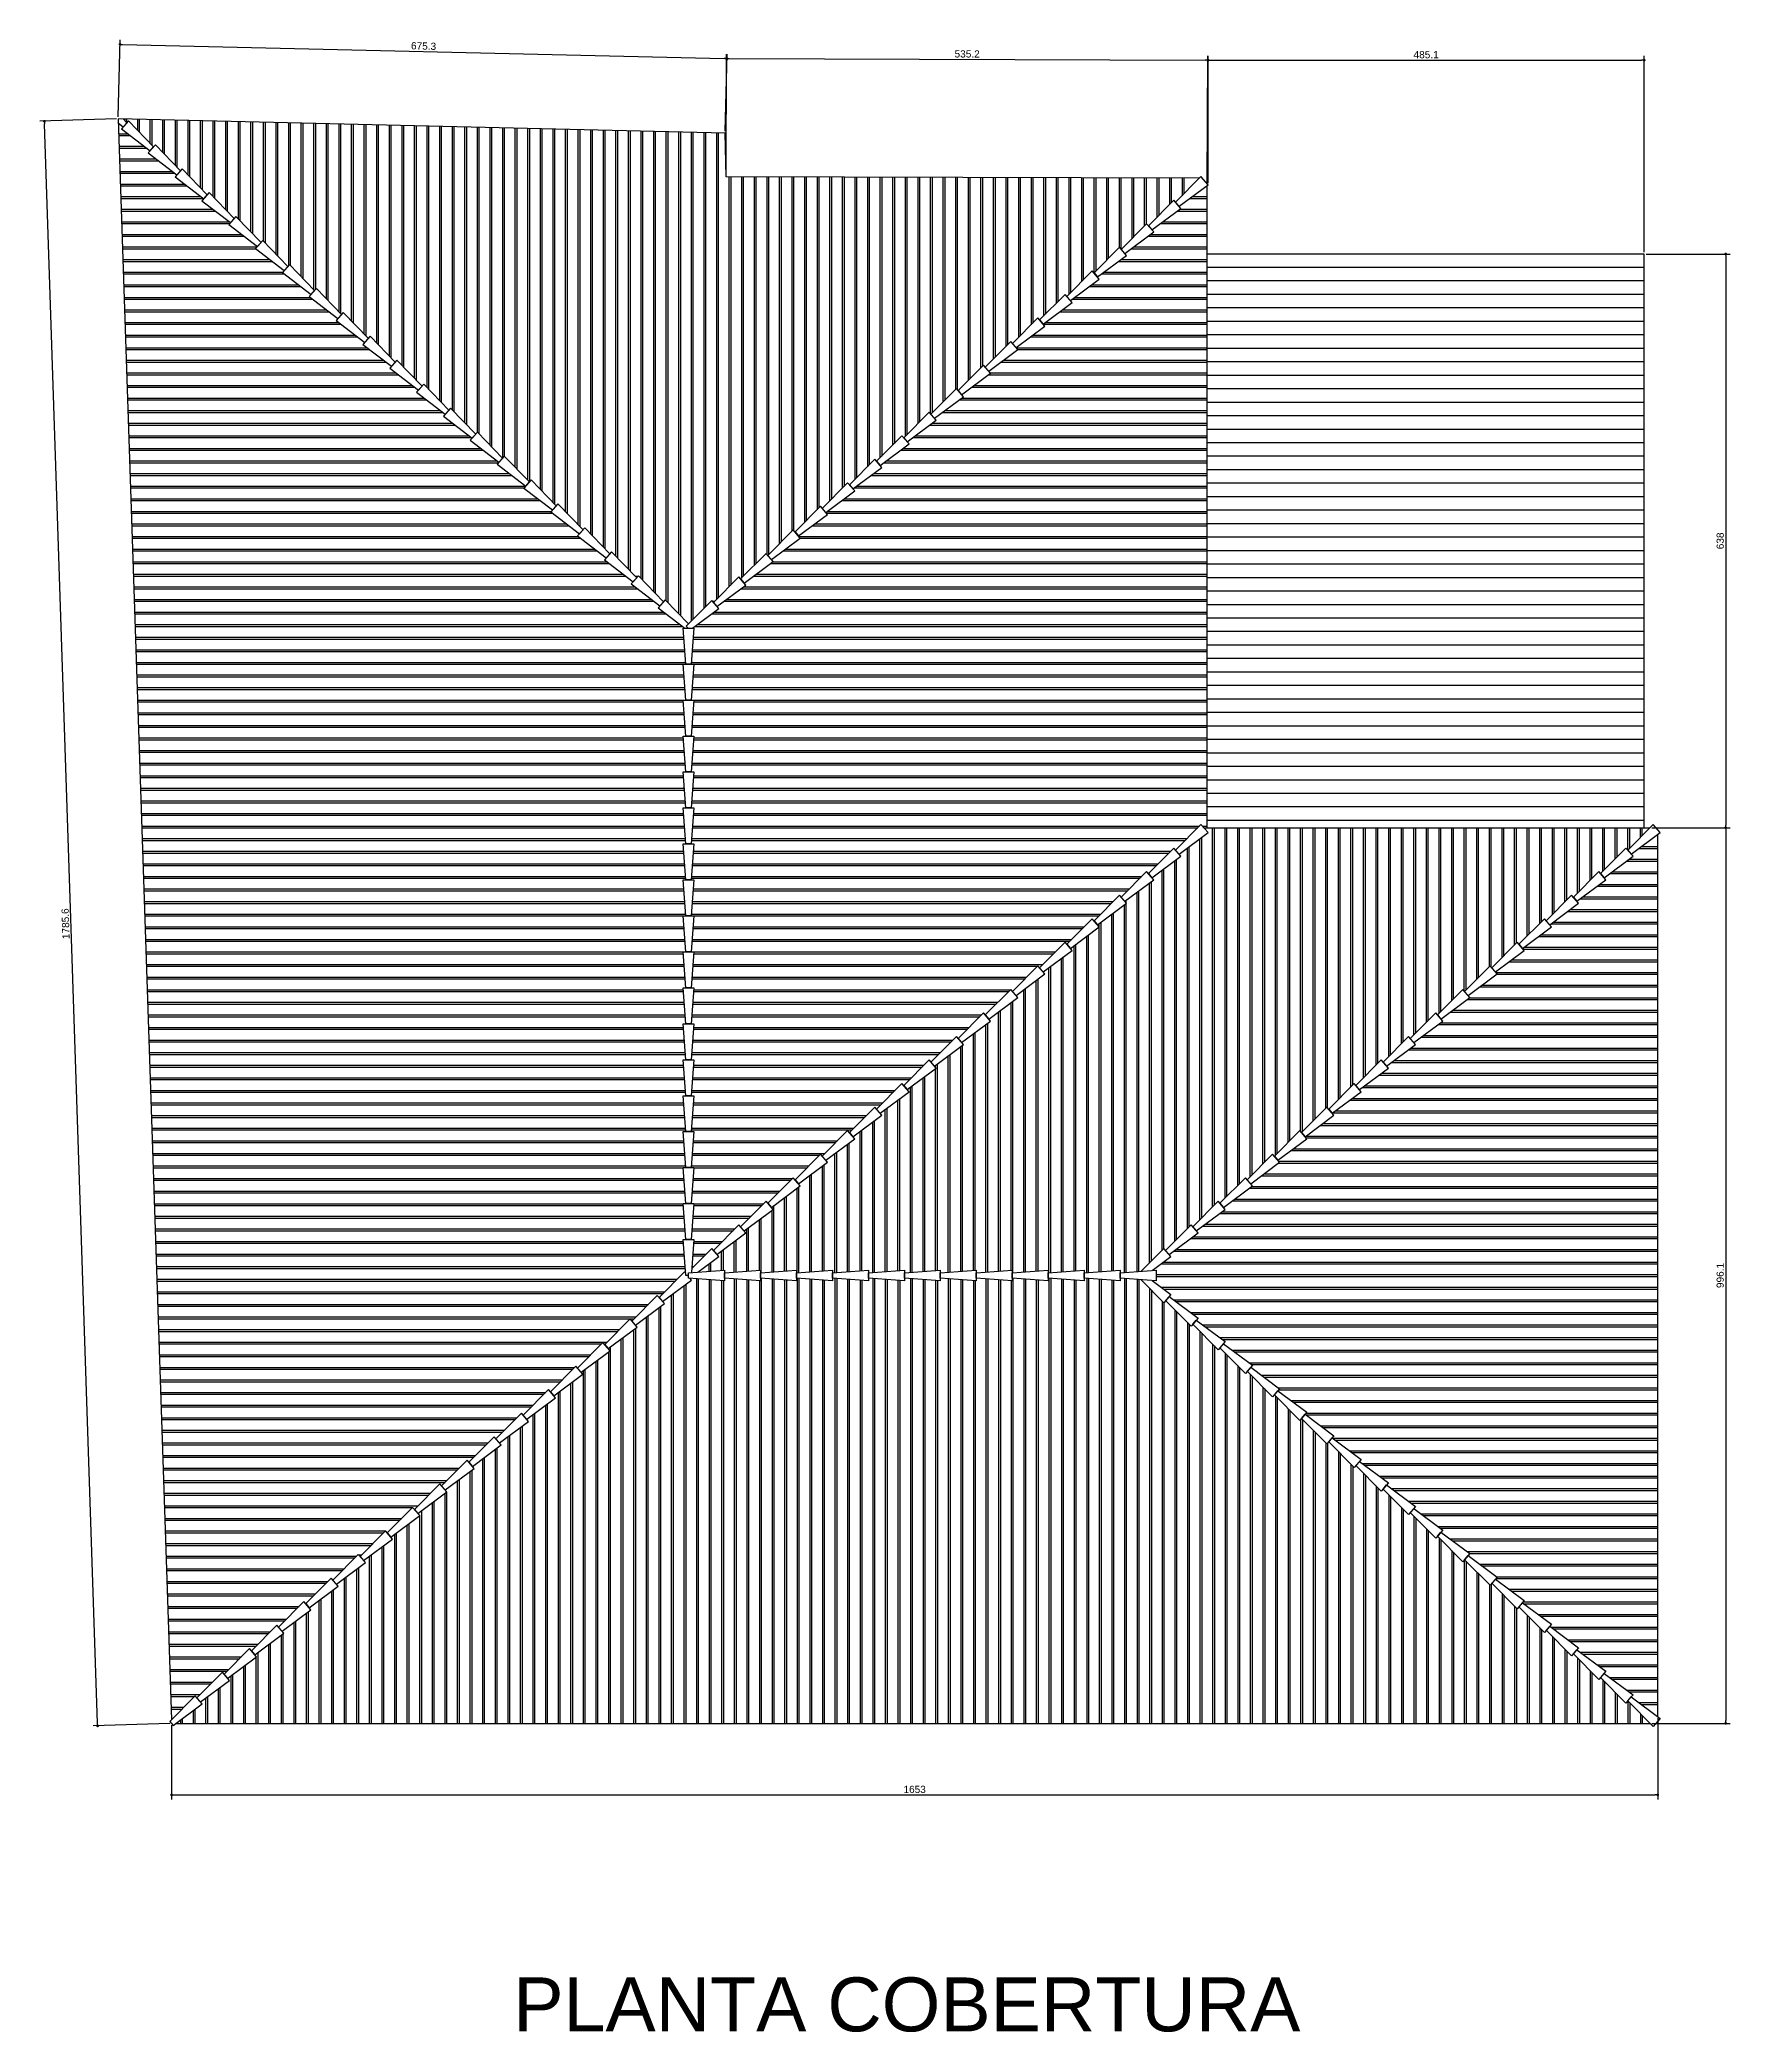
# Model space of a CAD drawing. Extents: x 18300 to 45581, y 436 to 7791.
# Drawn here: x 30165 to 32046, y 5352 to 7568 of the extents above; entities that cross this region are included whole.
import ezdxf

# ---------------------------------------------------------------- set-up
doc = ezdxf.new("R2010")
doc.units = 0
doc.header["$PDMODE"] = 35
doc.layers.get('0').update_dxf_attribs({"linetype": 'CONTINUOUS'})
doc.layers.get('DEFPOINTS').update_dxf_attribs({"linetype": 'CONTINUOUS'})
doc.layers.add('COTA', color=7, linetype='CONTINUOUS')
doc.layers.add('PAREDE_FINA', color=7, linetype='CONTINUOUS')
doc.styles.add('TEXTO', font='ARIAL.TTF')
doc.dimstyles.new('COTA', dxfattribs={"dimtxt": 8, "dimasz": 3, "dimexe": 5, "dimexo": 2, "dimgap": 2, "dimtad": 1, "dimdec": 1, "dimzin": 9, "dimdsep": 46, "dimtxsty": 'TEXTO', "dimblk1": 'DOT', "dimblk2": 'DOT', "dimsah": 1, "dimcen": 0, "dimclrd": 256, "dimclre": 256, "dimclrt": 256, "dimadec": 0, "dimazin": 0, "dimtfac": 0.06, "dimtdec": 1, "dimtmove": 0, "dimatfit": 3, "dimldrblk": 'DOT', "dimfxl": 1, "dimtolj": 1, "dimtzin": 0, "dimarcsym": 0})

msp = doc.modelspace()

# ---------------------------------------------------------------- texts
at = {"layer": 'PAREDE_FINA', "style": 'TEXTO'}
msp.add_text('PLANTA COBERTURA', height=60, dxfattribs=at).set_placement((30692.09, 5352.72))

# ---------------------------------------------------------------- blocks, each defined once
blk = doc.blocks.new('_DOT')
at = {"color": 0, "linetype": 'ByBlock'}
blk.add_line((-0.5, 0), (-1, 0), dxfattribs=at)
at = {"color": 0, "linetype": 'ByBlock', "const_width": 0.5}
blk.add_lwpolyline([(-0.25, 0, 1), (0.25, 0, 1)], format="xyb", close=True, dxfattribs=at)
blk = doc.blocks.new('*D204')
at = {"layer": 'COTA', "lineweight": -2}
for p, q in [((30252.7, 7481.9), (30254.7, 7567.6)), ((30257.6, 7562.5), (30926.7, 7546.7)), ((30927.8, 7465.9), (30929.8, 7551.7))]:
    blk.add_line(p, q, dxfattribs=at)
at = {"layer": 'DEFPOINTS', "color": 0}
for p in [(30929.7, 7546.7), (30252.6, 7479.9), (30927.8, 7463.9)]:
    blk.add_point(p, dxfattribs=at)
at = {"layer": 'COTA', "lineweight": -2, "xscale": 3, "yscale": 3, "zscale": 3}
for p, rotation in [((30254.6, 7562.6), 178.6461982686589), ((30929.7, 7546.7), 358.6461982686588)]:
    blk.add_blockref('_DOT', p, dxfattribs=dict(at, rotation=rotation))
at = {"layer": 'COTA', "insert": (30592.3, 7560.7), "char_height": 8, "attachment_point": 5, "rotation": 358.6462, "style": 'TEXTO'}
blk.add_mtext('\\A1;675.3', dxfattribs=at)
blk = doc.blocks.new('*D202')
at = {"layer": 'COTA', "lineweight": -2}
for p, q in [((31965, 5700.9), (31965, 5610.7)), ((30312, 5693.3), (30312, 5610.7)), ((30315, 5615.7), (31962, 5615.7))]:
    blk.add_line(p, q, dxfattribs=at)
at = {"layer": 'DEFPOINTS', "color": 0}
for p in [(30312, 5695.3), (31965, 5702.9), (31965, 5615.7)]:
    blk.add_point(p, dxfattribs=at)
at = {"layer": 'COTA', "lineweight": -2, "xscale": 3, "yscale": 3, "zscale": 3, "rotation": 180}
blk.add_blockref('_DOT', (30312, 5615.7), dxfattribs=at)
at = {"layer": 'COTA', "lineweight": -2, "xscale": 3, "yscale": 3, "zscale": 3}
blk.add_blockref('_DOT', (31965, 5615.7), dxfattribs=at)
at = {"layer": 'COTA', "insert": (31138.5, 5621.8), "char_height": 8, "attachment_point": 5, "style": 'TEXTO'}
blk.add_mtext('\\A1;1653', dxfattribs=at)
blk = doc.blocks.new('*D203')
at = {"layer": 'COTA', "lineweight": -2}
for p, q in [((30250.6, 7479.8), (30165.5, 7477)), ((30229.7, 5695.5), (30170.6, 7474.1)), ((30310, 5695.2), (30224.8, 5692.4))]:
    blk.add_line(p, q, dxfattribs=at)
at = {"layer": 'DEFPOINTS', "color": 0}
for p in [(30170.5, 7477.1), (30252.6, 7479.9), (30312, 5695.3)]:
    blk.add_point(p, dxfattribs=at)
at = {"layer": 'COTA', "lineweight": -2, "xscale": 3, "yscale": 3, "zscale": 3}
for p, rotation in [((30170.5, 7477.1), 91.9039525361612), ((30229.8, 5692.5), 271.9039525361612)]:
    blk.add_blockref('_DOT', p, dxfattribs=dict(at, rotation=rotation))
at = {"layer": 'COTA', "insert": (30194.1, 6584.6), "char_height": 8, "attachment_point": 5, "rotation": 91.904, "style": 'TEXTO'}
blk.add_mtext('\\A1;1785.6', dxfattribs=at)
blk = doc.blocks.new('*D208')
at = {"layer": 'COTA', "lineweight": -2}
for p, q in [((31958.4, 6691.4), (32045.6, 6691.4)), ((32040.6, 6688.4), (32040.6, 5698.3)), ((31958.4, 5695.3), (32045.6, 5695.3))]:
    blk.add_line(p, q, dxfattribs=at)
at = {"layer": 'DEFPOINTS', "color": 0}
for p in [(31956.4, 6691.4), (31956.4, 5695.3), (32040.6, 5695.3)]:
    blk.add_point(p, dxfattribs=at)
at = {"layer": 'COTA', "lineweight": -2, "xscale": 3, "yscale": 3, "zscale": 3}
for p, rotation in [((32040.6, 6691.4), 90), ((32040.6, 5695.3), 270)]:
    blk.add_blockref('_DOT', p, dxfattribs=dict(at, rotation=rotation))
at = {"layer": 'COTA', "insert": (32034.5, 6193.4), "char_height": 8, "attachment_point": 5, "rotation": 90, "style": 'TEXTO'}
blk.add_mtext('\\A1;996.1', dxfattribs=at)
blk = doc.blocks.new('*D207')
at = {"layer": 'COTA', "lineweight": -2}
for p, q in [((31952, 7329.4), (32045.6, 7329.4)), ((32040.6, 7326.4), (32040.6, 6694.4)), ((31958.4, 6691.4), (32045.6, 6691.4))]:
    blk.add_line(p, q, dxfattribs=at)
at = {"layer": 'DEFPOINTS', "color": 0}
for p in [(31950, 7329.4), (31956.4, 6691.4), (32040.6, 6691.4)]:
    blk.add_point(p, dxfattribs=at)
at = {"layer": 'COTA', "lineweight": -2, "xscale": 3, "yscale": 3, "zscale": 3}
for p, rotation in [((32040.6, 7329.4), 90), ((32040.6, 6691.4), 270)]:
    blk.add_blockref('_DOT', p, dxfattribs=dict(at, rotation=rotation))
at = {"layer": 'COTA', "insert": (32034.5, 7010.4), "char_height": 8, "attachment_point": 5, "rotation": 90, "style": 'TEXTO'}
blk.add_mtext('\\A1;638', dxfattribs=at)
blk = doc.blocks.new('*D206')
at = {"layer": 'COTA', "lineweight": -2}
for p, q in [((31464.9, 7408.4), (31464.9, 7550)), ((31467.9, 7545), (31947, 7545)), ((31950, 7331.4), (31950, 7550))]:
    blk.add_line(p, q, dxfattribs=at)
at = {"layer": 'DEFPOINTS', "color": 0}
for p in [(31950, 7545), (31464.9, 7406.4), (31950, 7329.4)]:
    blk.add_point(p, dxfattribs=at)
at = {"layer": 'COTA', "lineweight": -2, "xscale": 3, "yscale": 3, "zscale": 3, "rotation": 180}
blk.add_blockref('_DOT', (31464.9, 7545), dxfattribs=at)
at = {"layer": 'COTA', "lineweight": -2, "xscale": 3, "yscale": 3, "zscale": 3}
blk.add_blockref('_DOT', (31950, 7545), dxfattribs=at)
at = {"layer": 'COTA', "insert": (31707.4, 7551.1), "char_height": 8, "attachment_point": 5, "style": 'TEXTO'}
blk.add_mtext('\\A1;485.1', dxfattribs=at)
blk = doc.blocks.new('*D205')
at = {"layer": 'COTA', "lineweight": -2}
for p, q in [((30928.8, 7417.4), (30929.2, 7551.7)), ((30932.2, 7546.7), (31461.5, 7545)), ((31464, 7407.8), (31464.5, 7550))]:
    blk.add_line(p, q, dxfattribs=at)
at = {"layer": 'DEFPOINTS', "color": 0}
for p in [(31464.5, 7545), (30928.8, 7415.4), (31464, 7405.8)]:
    blk.add_point(p, dxfattribs=at)
at = {"layer": 'COTA', "lineweight": -2, "xscale": 3, "yscale": 3, "zscale": 3}
for p, rotation in [((30929.2, 7546.7), 179.811064795084), ((31464.5, 7545), 359.811064795084)]:
    blk.add_blockref('_DOT', p, dxfattribs=dict(at, rotation=rotation))
at = {"layer": 'COTA', "insert": (31196.9, 7551.9), "char_height": 8, "attachment_point": 5, "rotation": 359.8111, "style": 'TEXTO'}
blk.add_mtext('\\A1;535.2', dxfattribs=at)

# ---------------------------------------------------------------- dimensions: what is measured, and where the dimension line sits
at = {"layer": 'COTA'}
for base, p1, p2, angle, picture, middle in [((30929.71, 7546.66), (30252.65, 7479.85), (30927.75, 7463.9), 358.6462, '*D204', (30592.3, 7560.73)), ((31464.45, 7544.96), (30928.79, 7415.35), (31463.99, 7405.75), 359.81106, '*D205', (31196.86, 7551.93)), ((30170.48, 7477.12), (30311.97, 5695.28), (30252.65, 7479.85), 91.90395, '*D203', (30194.06, 6584.63)), ((32040.57, 6691.43), (31949.99, 7329.43), (31956.4, 6691.43), 90, '*D207', (32034.48, 7010.43)), ((32040.5668, 5695.2814), (31956.3957, 6691.4294), (31956.3957, 5695.2814), 90, '*D208', (32034.4822, 6193.3554))]:
    dim = msp.add_linear_dim(base=base, p1=p1, p2=p2, angle=angle, dimstyle='COTA', override={"dimscale": 1}, dxfattribs=at)
    dim.commit()
    dim.dimension.update_dxf_attribs({"geometry": picture, "text_midpoint": middle})
for base, p1, p2, picture, middle in [((31949.99, 7544.97), (31464.85, 7406.39), (31949.99, 7329.43), '*D206', (31707.42, 7551.06)), ((31964.99, 5615.7), (30311.97, 5695.28), (31964.99, 5702.88), '*D202', (31138.48, 5621.79))]:
    dim = msp.add_linear_dim(base=base, p1=p1, p2=p2, dimstyle='COTA', override={"dimscale": 1}, dxfattribs=at)
    dim.commit()
    dim.dimension.update_dxf_attribs({"geometry": picture, "text_midpoint": middle})

# ---------------------------------------------------------------- linework, layer by layer
at = {"layer": 'PAREDE_FINA', "ltscale": 0.5}
for points in [[(31455.16, 7413.61), (30928.79, 7415.35), (30927.75, 7463.9), (30252.65, 7479.85), (30311.84, 5699.39)], [(31463.99, 6691.43), (31463.99, 7405.75)], [(31964.99, 5702.88), (31964.99, 6683.83)], [(30316.99, 5695.28), (31956.4, 5695.28)]]:
    msp.add_lwpolyline(points, dxfattribs=at)
at = {"layer": 'PAREDE_FINA'}
for points in [[(30252.81, 7475), (30258.24, 7470.84), (30262.23, 7475.32), (30257.98, 7479.73)], [(30259.93, 7479.68), (30259.93, 7477.71)], [(30261.93, 7479.63), (30261.93, 7474.98)], [(30273.93, 7479.35), (30273.93, 7467.51)], [(30275.93, 7479.3), (30275.93, 7465.44)], [(30287.93, 7479.02), (30287.93, 7453)], [(30289.93, 7478.97), (30289.93, 7450.92)], [(30301.93, 7478.69), (30301.93, 7442.79)], [(30303.93, 7478.64), (30303.93, 7440.72)], [(30315.93, 7478.36), (30315.93, 7428.28)], [(30317.93, 7478.31), (30317.93, 7426.21)], [(30329.93, 7478.02), (30329.93, 7418.08)], [(30331.93, 7477.98), (30331.93, 7416.01)], [(30343.93, 7477.69), (30343.93, 7403.57)], [(30345.93, 7477.65), (30345.93, 7401.49)], [(30357.93, 7477.36), (30357.93, 7393.36)], [(30359.93, 7477.32), (30359.93, 7391.07)], [(30371.93, 7477.03), (30371.93, 7378.85)], [(30373.93, 7476.99), (30373.93, 7376.78)], [(30385.93, 7476.7), (30385.93, 7368.65)], [(30387.93, 7476.65), (30387.93, 7366.58)], [(30399.93, 7476.37), (30399.93, 7354.14)], [(30401.93, 7476.32), (30401.93, 7352.06)], [(30413.93, 7476.04), (30413.93, 7343.93)], [(30415.93, 7475.99), (30415.93, 7341.86)], [(30427.93, 7475.71), (30427.93, 7329.42)], [(30429.93, 7475.66), (30429.93, 7327.35)], [(30441.93, 7475.38), (30441.93, 7316.23)], [(30443.93, 7475.33), (30443.93, 7317.15)], [(30455.93, 7475.05), (30455.93, 7304.71)], [(30457.93, 7475), (30457.93, 7302.63)], [(30469.93, 7474.72), (30469.93, 7290.2)], [(30471.93, 7474.67), (30471.93, 7289.77)], [(30483.93, 7474.39), (30483.93, 7279.99)], [(30485.93, 7474.34), (30485.93, 7277.92)], [(30497.93, 7474.05), (30497.93, 7265.48)], [(30499.93, 7474.01), (30499.93, 7263.41)], [(30511.93, 7473.72), (30511.93, 7255.28)], [(30513.93, 7473.68), (30513.93, 7253.2)], [(30525.93, 7473.39), (30525.93, 7240.77)], [(30527.93, 7473.35), (30527.93, 7238.69)], [(30539.93, 7473.06), (30539.93, 7230.56)], [(30541.93, 7473.01), (30541.93, 7228.49)], [(30553.93, 7472.73), (30553.93, 7216.05)], [(30555.93, 7472.68), (30555.93, 7213.98)], [(30567.93, 7472.4), (30567.93, 7205.85)], [(30569.93, 7472.35), (30569.93, 7203.77)], [(30581.93, 7472.07), (30581.93, 7191.34)], [(30583.93, 7472.02), (30583.93, 7189.26)], [(30595.93, 7471.74), (30595.93, 7181.13)], [(30597.93, 7471.69), (30597.93, 7179.06)], [(30609.93, 7471.41), (30609.93, 7166.62)], [(30611.93, 7471.36), (30611.93, 7164.55)], [(30623.93, 7471.08), (30623.93, 7156.42)], [(30625.93, 7471.03), (30625.93, 7154.34)], [(30637.93, 7470.75), (30637.93, 7141.91)], [(30639.93, 7470.7), (30639.93, 7139.83)], [(30651.93, 7470.42), (30651.93, 7131.02)], [(30653.93, 7470.37), (30653.93, 7129.63)], [(30665.93, 7470.08), (30665.93, 7117.19)], [(30667.93, 7470.04), (30667.93, 7115.12)], [(30679.93, 7469.75), (30679.93, 7102.68)], [(30681.93, 7469.71), (30681.93, 7104.56)], [(30693.93, 7469.42), (30693.93, 7092.48)], [(30695.93, 7469.38), (30695.93, 7090.4)], [(30707.93, 7469.09), (30707.93, 7077.96)], [(30709.93, 7469.04), (30709.93, 7075.89)], [(30721.93, 7468.76), (30721.93, 7067.76)], [(30723.93, 7468.71), (30723.93, 7065.69)], [(30735.93, 7468.43), (30735.93, 7053.25)], [(30737.93, 7468.38), (30737.93, 7051.18)], [(30749.93, 7468.1), (30749.93, 7043.05)], [(30751.93, 7468.05), (30751.93, 7040.97)], [(30763.93, 7467.77), (30763.93, 7028.53)], [(30765.93, 7467.72), (30765.93, 7026.46)], [(30777.93, 7467.44), (30777.93, 7018.33)], [(30779.93, 7467.39), (30779.93, 7016.26)], [(30791.93, 7467.11), (30791.93, 7003.82)], [(30253.2, 7463.24), (30263.25, 7463.24)], [(30253.27, 7461.24), (30265.86, 7461.24)], [(30253.67, 7449.24), (30281.53, 7449.24)], [(30253.73, 7447.24), (30284.14, 7447.24)], [(30793.93, 7467.06), (30793.93, 7001.75)], [(30805.93, 7466.78), (30805.93, 6993.62)], [(30807.93, 7466.73), (30807.93, 6991.54)], [(30819.93, 7466.44), (30819.93, 6979.11)], [(30821.93, 7466.4), (30821.93, 6977.03)], [(30833.93, 7466.11), (30833.93, 6968.9)], [(30835.93, 7466.07), (30835.93, 6966.83)], [(30847.93, 7465.78), (30847.93, 6954.39)], [(30849.93, 7465.74), (30849.93, 6952.32)], [(30861.93, 7465.45), (30861.93, 6944.19)], [(30863.93, 7465.41), (30863.93, 6942.11)], [(30875.93, 7465.12), (30875.93, 6929.68)], [(30877.93, 7465.07), (30877.93, 6927.6)], [(30889.93, 7464.79), (30889.93, 6921.1)], [(30891.93, 7464.74), (30891.93, 6923.12)], [(30903.93, 7464.46), (30903.93, 6935.19)], [(30905.93, 7464.41), (30905.93, 6937.21)], [(30917.93, 7464.13), (30917.93, 6945.04)], [(30919.93, 7464.08), (30919.93, 6947.05)], [(30254.13, 7435.24), (30294.89, 7435.24)], [(30254.2, 7433.24), (30297.5, 7433.24)], [(30254.6, 7421.24), (30313.17, 7421.24)], [(30254.66, 7419.24), (30315.78, 7419.24)], [(30255.06, 7407.24), (30326.52, 7407.24)], [(30255.13, 7405.24), (30329.13, 7405.24)], [(30931.93, 7415.34), (30931.93, 6959.13)], [(30933.93, 7415.33), (30933.93, 6961.14)], [(30945.93, 7415.29), (30945.93, 6968.98)], [(30947.93, 7415.29), (30947.93, 6970.99)], [(30959.93, 7415.25), (30959.93, 6983.07)], [(30961.93, 7415.24), (30961.93, 6985.08)], [(30973.93, 7415.2), (30973.93, 6995.65)], [(30975.93, 7415.19), (30975.93, 6994.93)], [(30987.93, 7415.16), (30987.93, 7007.01)], [(30989.93, 7415.15), (30989.93, 7009.02)], [(31001.93, 7415.11), (31001.93, 7021.1)], [(31003.93, 7415.1), (31003.93, 7022.11)], [(31015.93, 7415.06), (31015.93, 7030.95)], [(31017.93, 7415.06), (31017.93, 7032.96)], [(31029.93, 7415.02), (31029.93, 7045.04)], [(31031.93, 7415.01), (31031.93, 7047.05)], [(31043.93, 7414.97), (31043.93, 7054.88)], [(31045.93, 7414.96), (31045.93, 7056.9)], [(31057.93, 7414.92), (31057.93, 7068.97)], [(31059.93, 7414.92), (31059.93, 7070.99)], [(31071.93, 7414.88), (31071.93, 7078.82)], [(31073.93, 7414.87), (31073.93, 7080.83)], [(31085.93, 7414.83), (31085.93, 7092.91)], [(31087.93, 7414.83), (31087.93, 7094.93)], [(31099.93, 7414.79), (31099.93, 7102.76)], [(31101.93, 7414.78), (31101.93, 7104.77)], [(31113.93, 7414.74), (31113.93, 7116.85)], [(31115.93, 7414.73), (31115.93, 7118.86)], [(31127.93, 7414.69), (31127.93, 7126.7)], [(31129.93, 7414.69), (31129.93, 7128.71)], [(31141.93, 7414.65), (31141.93, 7140.79)], [(31143.93, 7414.64), (31143.93, 7142.8)], [(31155.93, 7414.6), (31155.93, 7152.1)], [(31157.93, 7414.59), (31157.93, 7152.65)], [(31169.93, 7414.56), (31169.93, 7164.73)], [(31171.93, 7414.55), (31171.93, 7166.74)], [(31183.93, 7414.51), (31183.93, 7178.82)], [(31185.93, 7414.5), (31185.93, 7178.56)], [(31197.93, 7414.46), (31197.93, 7188.66)], [(31199.93, 7414.46), (31199.93, 7190.68)], [(31211.93, 7414.42), (31211.93, 7202.75)], [(31213.93, 7414.41), (31213.93, 7204.77)], [(31225.93, 7414.37), (31225.93, 7212.6)], [(31227.93, 7414.36), (31227.93, 7214.61)], [(31239.93, 7414.32), (31239.93, 7226.69)], [(31241.93, 7414.32), (31241.93, 7228.71)], [(31253.93, 7414.28), (31253.93, 7236.54)], [(31255.93, 7414.27), (31255.93, 7238.55)], [(31267.93, 7414.23), (31267.93, 7250.63)], [(31269.93, 7414.23), (31269.93, 7252.64)], [(31281.93, 7414.19), (31281.93, 7260.48)], [(31283.93, 7414.18), (31283.93, 7262.49)], [(31295.93, 7414.14), (31295.93, 7274.57)], [(31297.93, 7414.13), (31297.93, 7276.58)], [(31309.93, 7414.09), (31309.93, 7284.41)], [(31311.93, 7414.09), (31311.93, 7286.43)], [(31323.93, 7414.05), (31323.93, 7298.51)], [(31325.93, 7414.04), (31325.93, 7300.52)], [(31337.93, 7414), (31337.93, 7308.55)], [(31339.93, 7413.99), (31339.93, 7310.37)], [(31351.93, 7413.95), (31351.93, 7322.44)], [(31353.93, 7413.95), (31353.93, 7324.46)], [(31365.93, 7413.91), (31365.93, 7336.54)], [(31367.93, 7413.9), (31367.93, 7335.01)], [(31379.93, 7413.86), (31379.93, 7346.38)], [(31381.93, 7413.86), (31381.93, 7348.39)], [(31393.93, 7413.82), (31393.93, 7360.47)], [(31395.93, 7413.81), (31395.93, 7362.49)], [(31407.93, 7413.77), (31407.93, 7370.32)], [(31409.93, 7413.76), (31409.93, 7372.33)], [(31421.93, 7413.72), (31421.93, 7384.41)], [(31423.93, 7413.72), (31423.93, 7386.42)], [(31435.93, 7413.68), (31435.93, 7394.26)], [(31437.93, 7413.67), (31437.93, 7396.27)], [(31463.29, 7405.24), (31463.99, 7405.24)], [(30255.53, 7393.24), (30344.8, 7393.24)], [(30255.59, 7391.24), (30348.03, 7391.24)], [(30255.99, 7379.24), (30358.16, 7379.24)], [(31433.31, 7379.24), (31463.99, 7379.24)], [(31444.45, 7391.24), (31463.99, 7391.24)], [(31447.14, 7393.24), (31463.99, 7393.24)], [(30256.06, 7377.24), (30360.77, 7377.24)], [(30256.46, 7365.24), (30376.44, 7365.24)], [(30256.53, 7363.24), (30376.66, 7363.24)], [(31411.77, 7363.24), (31463.99, 7363.24)], [(31414.47, 7365.24), (31463.99, 7365.24)], [(31430.62, 7377.24), (31463.99, 7377.24)], [(30256.92, 7351.24), (30389.8, 7351.24)], [(30256.99, 7349.24), (30392.41, 7349.24)], [(30257.39, 7337.24), (30407.06, 7337.24)], [(30257.46, 7335.24), (30405.77, 7335.24)], [(31379.1, 7335.24), (31463.99, 7335.24)], [(31381.79, 7337.24), (31463.99, 7337.24)], [(31397.95, 7349.24), (31463.99, 7349.24)], [(31400.64, 7351.24), (31463.99, 7351.24)], [(30257.86, 7323.24), (30421.43, 7323.24)], [(30257.92, 7321.24), (30424.04, 7321.24)], [(31365.27, 7321.24), (31463.99, 7321.24)], [(31367.96, 7323.24), (31463.99, 7323.24)], [(31949.99, 7329.43), (31463.99, 7329.43)], [(31949.99, 7314.43), (31463.99, 7314.43)], [(31949.99, 6691.48), (31949.99, 7329.43)], [(30258.32, 7309.24), (30435.69, 7309.24)], [(30258.39, 7307.24), (30437.4, 7307.24)], [(30258.79, 7295.24), (30453.07, 7295.24)], [(30258.85, 7293.24), (30455.68, 7293.24)], [(31332.6, 7293.24), (31463.99, 7293.24)], [(31335.29, 7295.24), (31463.99, 7295.24)], [(31346.42, 7307.24), (31463.99, 7307.24)], [(31349.12, 7309.24), (31463.99, 7309.24)], [(31949.99, 7299.43), (31463.99, 7299.43)], [(30259.25, 7281.24), (30466.43, 7281.24)], [(30259.32, 7279.24), (30469.04, 7279.24)], [(31313.75, 7279.24), (31463.99, 7279.24)], [(31316.44, 7281.24), (31463.99, 7281.24)], [(31949.99, 7284.43), (31463.99, 7284.43)], [(31949.99, 7269.43), (31463.99, 7269.43)], [(30259.72, 7267.24), (30484.71, 7267.24)], [(30259.78, 7265.24), (30487.32, 7265.24)], [(30260.18, 7253.24), (30498.06, 7253.24)], [(30260.25, 7251.24), (30500.67, 7251.24)], [(31281.73, 7251.24), (31463.99, 7251.24)], [(31283.77, 7253.24), (31463.99, 7253.24)], [(31299.92, 7265.24), (31463.99, 7265.24)], [(31302.61, 7267.24), (31463.99, 7267.24)], [(31949.99, 7254.43), (31463.99, 7254.43)], [(30260.65, 7239.24), (30516.34, 7239.24)], [(30260.71, 7237.24), (30518.95, 7237.24)], [(30261.11, 7225.24), (30529.7, 7225.24)], [(31251.33, 7225.24), (31463.99, 7225.24)], [(31267.25, 7237.24), (31463.99, 7237.24)], [(31269.94, 7239.24), (31463.99, 7239.24)], [(31949.99, 7239.43), (31463.99, 7239.43)], [(31949.99, 7224.43), (31463.99, 7224.43)], [(30261.18, 7223.24), (30532.31, 7223.24)], [(30261.58, 7211.24), (30547.98, 7211.24)], [(30261.64, 7209.24), (30550.59, 7209.24)], [(31234.57, 7209.24), (31463.99, 7209.24)], [(31237.26, 7211.24), (31463.99, 7211.24)], [(31253.07, 7223.24), (31463.99, 7223.24)], [(31949.99, 7209.43), (31463.99, 7209.43)], [(30262.04, 7197.24), (30561.34, 7197.24)], [(30262.11, 7195.24), (30563.95, 7195.24)], [(30262.51, 7183.24), (30579.61, 7183.24)], [(30262.58, 7181.24), (30582.23, 7181.24)], [(31201.9, 7181.24), (31463.99, 7181.24)], [(31204.59, 7183.24), (31463.99, 7183.24)], [(31220.74, 7195.24), (31463.99, 7195.24)], [(31222.67, 7197.24), (31463.99, 7197.24)], [(31949.99, 7194.43), (31463.99, 7194.43)], [(31949.99, 7179.43), (31463.99, 7179.43)], [(30262.97, 7169.24), (30592.97, 7169.24)], [(30263.04, 7167.24), (30595.58, 7167.24)], [(31188.07, 7167.24), (31463.99, 7167.24)], [(31190.76, 7169.24), (31463.99, 7169.24)], [(31949.99, 7164.43), (31463.99, 7164.43)], [(30263.44, 7155.24), (30611.25, 7155.24)], [(30263.51, 7153.24), (30613.86, 7153.24)], [(30263.91, 7141.24), (30624.61, 7141.24)], [(30263.97, 7139.24), (30627.22, 7139.24)], [(31155.39, 7139.24), (31463.99, 7139.24)], [(31158.09, 7141.24), (31463.99, 7141.24)], [(31169.22, 7153.24), (31463.99, 7153.24)], [(31171.91, 7155.24), (31463.99, 7155.24)], [(31949.99, 7149.43), (31463.99, 7149.43)], [(30264.37, 7127.24), (30642.89, 7127.24)], [(30264.44, 7125.24), (30645.5, 7125.24)], [(30264.84, 7113.24), (30656.25, 7113.24)], [(31125.41, 7113.24), (31463.99, 7113.24)], [(31136.55, 7125.24), (31463.99, 7125.24)], [(31139.24, 7127.24), (31463.99, 7127.24)], [(31949.99, 7134.43), (31463.99, 7134.43)], [(31949.99, 7119.43), (31463.99, 7119.43)], [(30264.9, 7111.24), (30658.86, 7111.24)], [(30265.3, 7099.24), (30674.52, 7099.24)], [(30265.37, 7097.24), (30675.39, 7097.24)], [(31103.87, 7097.24), (31463.99, 7097.24)], [(31106.56, 7099.24), (31463.99, 7099.24)], [(31122.72, 7111.24), (31463.99, 7111.24)], [(31949.99, 7104.43), (31463.99, 7104.43)], [(30265.77, 7085.24), (30687.88, 7085.24)], [(30265.83, 7083.24), (30690.49, 7083.24)], [(30266.23, 7071.24), (30705.8, 7071.24)], [(30266.3, 7069.24), (30704.02, 7069.24)], [(31071.2, 7069.24), (31463.99, 7069.24)], [(31073.89, 7071.24), (31463.99, 7071.24)], [(31090.04, 7083.24), (31463.99, 7083.24)], [(31092.74, 7085.24), (31463.99, 7085.24)], [(31949.99, 7089.43), (31463.99, 7089.43)], [(31949.99, 7074.43), (31463.99, 7074.43)], [(30266.7, 7057.24), (30719.52, 7057.24)], [(30266.76, 7055.24), (30722.13, 7055.24)], [(31057.37, 7055.24), (31463.99, 7055.24)], [(31060.06, 7057.24), (31463.99, 7057.24)], [(31949.99, 7059.43), (31463.99, 7059.43)], [(30267.16, 7043.24), (30734.43, 7043.24)], [(30267.23, 7041.24), (30735.49, 7041.24)], [(30267.63, 7029.24), (30751.15, 7029.24)], [(30267.69, 7027.24), (30753.77, 7027.24)], [(31024.69, 7027.24), (31463.99, 7027.24)], [(31027.39, 7029.24), (31463.99, 7029.24)], [(31040.28, 7041.24), (31463.99, 7041.24)], [(31041.22, 7043.24), (31463.99, 7043.24)], [(31949.99, 7044.43), (31463.99, 7044.43)], [(31949.99, 7029.43), (31463.99, 7029.43)], [(30268.09, 7015.24), (30764.51, 7015.24)], [(30268.16, 7013.24), (30767.12, 7013.24)], [(31009.88, 7015.24), (31463.99, 7015.24)], [(31010.86, 7013.24), (31463.99, 7013.24)], [(31949.99, 7014.43), (31463.99, 7014.43)], [(30268.56, 7001.24), (30782.79, 7001.24)], [(30268.63, 6999.24), (30785.4, 6999.24)], [(30269.02, 6987.24), (30796.15, 6987.24)], [(30269.09, 6985.24), (30798.76, 6985.24)], [(30978.19, 6985.24), (31463.99, 6985.24)], [(30980.88, 6987.24), (31463.99, 6987.24)], [(30992.02, 6999.24), (31463.99, 6999.24)], [(30994.71, 7001.24), (31463.99, 7001.24)], [(31949.99, 6999.43), (31463.99, 6999.43)], [(31949.99, 6984.43), (31463.99, 6984.43)], [(30269.49, 6973.24), (30814.43, 6973.24)], [(30269.56, 6971.24), (30817.04, 6971.24)], [(30269.96, 6959.24), (30827.79, 6959.24)], [(30827.52, 6971.24), (30831.01, 6971.24)], [(30948.21, 6959.24), (31463.99, 6959.24)], [(30959.34, 6971.24), (31463.99, 6971.24)], [(30962.04, 6973.24), (31463.99, 6973.24)], [(31949.99, 6969.43), (31463.99, 6969.43)], [(30270.02, 6957.24), (30830.4, 6957.24)], [(30270.42, 6945.24), (30846.06, 6945.24)], [(30270.49, 6943.24), (30848.67, 6943.24)], [(30887.02, 6918.18), (30861.18, 6944.97), (30853.19, 6936.01), (30882.77, 6913.36)], [(30858.69, 6943.24), (30859.63, 6943.24)], [(30891.46, 6913.36), (30920.61, 6935.01), (30912.76, 6944.08), (30884.48, 6915.62), (30886.45, 6913.36)], [(30913.49, 6943.24), (30916.13, 6943.24)], [(30926.67, 6943.24), (31463.99, 6943.24)], [(30929.36, 6945.24), (31463.99, 6945.24)], [(30945.52, 6957.24), (31463.99, 6957.24)], [(31949.99, 6954.43), (31463.99, 6954.43)], [(31949.99, 6939.43), (31463.99, 6939.43)], [(30270.89, 6931.24), (30859.42, 6931.24)], [(30270.95, 6929.24), (30862.03, 6929.24)], [(30271.35, 6917.24), (30877.7, 6917.24)], [(30271.42, 6915.24), (30880.31, 6915.24)], [(30893.99, 6915.24), (31463.99, 6915.24)], [(30896.69, 6917.24), (31463.99, 6917.24)], [(30912.84, 6929.24), (31463.99, 6929.24)], [(30915.53, 6931.24), (31463.99, 6931.24)], [(31949.99, 6924.43), (31463.99, 6924.43)], [(30271.82, 6903.24), (30881.79, 6903.24)], [(30271.88, 6901.24), (30881.94, 6901.24)], [(30892.12, 6901.24), (31463.99, 6901.24)], [(30892.27, 6903.24), (31463.99, 6903.24)], [(31949.99, 6909.43), (31463.99, 6909.43)], [(31949.99, 6894.43), (31463.99, 6894.43)], [(30272.28, 6889.24), (30882.84, 6889.24)], [(30272.35, 6887.24), (30882.99, 6887.24)], [(30272.75, 6875.24), (30883.89, 6875.24)], [(30272.81, 6873.24), (30881.04, 6873.24)], [(30890.17, 6875.24), (31463.99, 6875.24)], [(30891.07, 6887.24), (31463.99, 6887.24)], [(30891.22, 6889.24), (31463.99, 6889.24)], [(30893.02, 6873.24), (31463.99, 6873.24)], [(31949.99, 6879.43), (31463.99, 6879.43)], [(30273.21, 6861.24), (30881.94, 6861.24)], [(30273.28, 6859.24), (30882.09, 6859.24)], [(30273.68, 6847.24), (30882.99, 6847.24)], [(30891.07, 6847.24), (31463.99, 6847.24)], [(30891.97, 6859.24), (31463.99, 6859.24)], [(30892.12, 6861.24), (31463.99, 6861.24)], [(31949.99, 6864.43), (31463.99, 6864.43)], [(31949.99, 6849.43), (31463.99, 6849.43)], [(30273.75, 6845.24), (30883.14, 6845.24)], [(30274.14, 6833.24), (30881.04, 6833.24)], [(30274.21, 6831.24), (30881.19, 6831.24)], [(30890.92, 6845.24), (31463.99, 6845.24)], [(30892.87, 6831.24), (31463.99, 6831.24)], [(30893.02, 6833.24), (31463.99, 6833.24)], [(31949.99, 6834.43), (31463.99, 6834.43)], [(30274.61, 6819.24), (30882.09, 6819.24)], [(30274.68, 6817.24), (30882.24, 6817.24)], [(30275.07, 6805.24), (30883.14, 6805.24)], [(30275.14, 6803.24), (30883.29, 6803.24)], [(30890.77, 6803.24), (31463.99, 6803.24)], [(30890.92, 6805.24), (31463.99, 6805.24)], [(30891.82, 6817.24), (31463.99, 6817.24)], [(30891.97, 6819.24), (31463.99, 6819.24)], [(31949.99, 6819.43), (31463.99, 6819.43)], [(31949.99, 6804.43), (31463.99, 6804.43)], [(30275.54, 6791.24), (30881.19, 6791.24)], [(30275.61, 6789.24), (30881.34, 6789.24)], [(30892.72, 6789.24), (31463.99, 6789.24)], [(30892.87, 6791.24), (31463.99, 6791.24)], [(31949.99, 6789.43), (31463.99, 6789.43)], [(30276.01, 6777.24), (30882.24, 6777.24)], [(30276.07, 6775.24), (30882.39, 6775.24)], [(30276.47, 6763.24), (30883.29, 6763.24)], [(30276.54, 6761.24), (30883.44, 6761.24)], [(30890.62, 6761.24), (31463.99, 6761.24)], [(30890.77, 6763.24), (31463.99, 6763.24)], [(30891.67, 6775.24), (31463.99, 6775.24)], [(30891.82, 6777.24), (31463.99, 6777.24)], [(31949.99, 6774.43), (31463.99, 6774.43)], [(31949.99, 6759.43), (31463.99, 6759.43)], [(30276.94, 6749.24), (30881.34, 6749.24)], [(30277, 6747.24), (30881.49, 6747.24)], [(30892.57, 6747.24), (31463.99, 6747.24)], [(30892.72, 6749.24), (31463.99, 6749.24)], [(31949.99, 6744.43), (31463.99, 6744.43)], [(30277.4, 6735.24), (30882.39, 6735.24)], [(30277.47, 6733.24), (30882.54, 6733.24)], [(30277.87, 6721.24), (30883.44, 6721.24)], [(30277.93, 6719.24), (30883.59, 6719.24)], [(30890.47, 6719.24), (31463.99, 6719.24)], [(30890.62, 6721.24), (31463.99, 6721.24)], [(30891.52, 6733.24), (31463.99, 6733.24)], [(30891.67, 6735.24), (31463.99, 6735.24)], [(31949.99, 6729.43), (31463.99, 6729.43)], [(31949.99, 6714.43), (31463.99, 6714.43)], [(30278.33, 6707.24), (30881.49, 6707.24)], [(30278.4, 6705.24), (30881.64, 6705.24)], [(30278.8, 6693.24), (30882.54, 6693.24)], [(30891.52, 6693.24), (31455.28, 6693.24)], [(30892.42, 6705.24), (31463.99, 6705.24)], [(30892.57, 6707.24), (31463.99, 6707.24)], [(31458.49, 6693.24), (31463.99, 6693.24)], [(31949.99, 6699.43), (31463.99, 6699.43)], [(30278.86, 6691.24), (30882.69, 6691.24)], [(30279.26, 6679.24), (30883.59, 6679.24)], [(30279.33, 6677.24), (30883.74, 6677.24)], [(30890.32, 6677.24), (31439.39, 6677.24)], [(30890.47, 6679.24), (31441.37, 6679.24)], [(30891.37, 6691.24), (31453.3, 6691.24)], [(31443.84, 6247.69), (31443.84, 6670.28)], [(31455.84, 6255.52), (31455.84, 6679.19)], [(31457.84, 6257.54), (31457.84, 6680.68)], [(31460.05, 6691.43), (31956.4, 6691.43)], [(31469.84, 6269.61), (31469.84, 6691.43)], [(31471.84, 6271.63), (31471.84, 6691.43)], [(31483.84, 6279.46), (31483.84, 6691.43)], [(31485.84, 6281.47), (31485.84, 6691.43)], [(31497.84, 6293.55), (31497.84, 6691.43)], [(31499.84, 6295.56), (31499.84, 6691.43)], [(31511.84, 6303.4), (31511.84, 6691.43)], [(31513.84, 6305.41), (31513.84, 6691.43)], [(31525.84, 6317.49), (31525.84, 6691.43)], [(31527.84, 6319.5), (31527.84, 6691.43)], [(31539.84, 6327.34), (31539.84, 6691.43)], [(31541.84, 6329.35), (31541.84, 6691.43)], [(31553.84, 6341.43), (31553.84, 6691.43)], [(31555.84, 6343.44), (31555.84, 6691.43)], [(31567.84, 6353.37), (31567.84, 6691.43)], [(31569.84, 6353.29), (31569.84, 6691.43)], [(31581.84, 6365.37), (31581.84, 6691.43)], [(31583.84, 6367.38), (31583.84, 6691.43)], [(31595.84, 6379.46), (31595.84, 6691.43)], [(31597.84, 6379.83), (31597.84, 6691.43)], [(31609.84, 6389.3), (31609.84, 6691.43)], [(31611.84, 6391.32), (31611.84, 6691.43)], [(31623.84, 6403.39), (31623.84, 6691.43)], [(31625.84, 6405.41), (31625.84, 6691.43)], [(31637.84, 6413.24), (31637.84, 6691.43)], [(31639.84, 6415.25), (31639.84, 6691.43)], [(31651.84, 6427.33), (31651.84, 6691.43)], [(31653.84, 6429.35), (31653.84, 6691.43)], [(31665.84, 6437.18), (31665.84, 6691.43)], [(31667.84, 6439.19), (31667.84, 6691.43)], [(31679.84, 6451.27), (31679.84, 6691.43)], [(31681.84, 6453.28), (31681.84, 6691.43)], [(31693.84, 6461.12), (31693.84, 6691.43)], [(31695.84, 6463.13), (31695.84, 6691.43)], [(31707.84, 6475.21), (31707.84, 6691.43)], [(31709.84, 6477.22), (31709.84, 6691.43)], [(31721.84, 6485.05), (31721.84, 6691.43)], [(31723.84, 6487.07), (31723.84, 6691.43)], [(31735.84, 6499.15), (31735.84, 6691.43)], [(31737.84, 6501.16), (31737.84, 6691.43)], [(31749.84, 6509.82), (31749.84, 6691.43)], [(31751.84, 6511.01), (31751.84, 6691.43)], [(31763.84, 6523.08), (31763.84, 6691.43)], [(31765.84, 6525.1), (31765.84, 6691.43)], [(31777.84, 6537.17), (31777.84, 6691.43)], [(31779.84, 6536.28), (31779.84, 6691.43)], [(31791.84, 6547.02), (31791.84, 6691.43)], [(31793.84, 6549.03), (31793.84, 6691.43)], [(31805.84, 6561.11), (31805.84, 6691.43)], [(31807.84, 6563.13), (31807.84, 6691.43)], [(31819.84, 6570.96), (31819.84, 6691.43)], [(31821.84, 6572.97), (31821.84, 6691.43)], [(31833.84, 6585.05), (31833.84, 6691.43)], [(31835.84, 6587.06), (31835.84, 6691.43)], [(31847.84, 6594.9), (31847.84, 6691.43)], [(31849.84, 6596.91), (31849.84, 6691.43)], [(31861.84, 6608.99), (31861.84, 6691.43)], [(31863.84, 6611), (31863.84, 6691.43)], [(31875.84, 6618.83), (31875.84, 6691.43)], [(31877.84, 6620.85), (31877.84, 6691.43)], [(31889.84, 6632.93), (31889.84, 6691.43)], [(31891.84, 6634.94), (31891.84, 6691.43)], [(31903.84, 6642.77), (31903.84, 6691.43)], [(31905.84, 6644.79), (31905.84, 6691.43)], [(31917.84, 6656.86), (31917.84, 6691.43)], [(31919.84, 6658.88), (31919.84, 6691.43)], [(31931.84, 6666.71), (31931.84, 6691.43)], [(31933.84, 6668.72), (31933.84, 6691.43)], [(31945.84, 6680.8), (31945.84, 6691.43)], [(31946.85, 6670.36), (31964.99, 6670.36)], [(31947.84, 6682.81), (31947.84, 6691.43)], [(30279.73, 6665.24), (30881.64, 6665.24)], [(30279.8, 6663.24), (30881.79, 6663.24)], [(30280.19, 6651.24), (30882.69, 6651.24)], [(30280.26, 6649.24), (30882.84, 6649.24)], [(30891.22, 6649.24), (31407.35, 6649.24)], [(30891.37, 6651.24), (31409.34, 6651.24)], [(30892.27, 6663.24), (31421.26, 6663.24)], [(30892.42, 6665.24), (31423.25, 6665.24)], [(31427.84, 6231.58), (31427.84, 6654.66)], [(31429.84, 6233.6), (31429.84, 6656.15)], [(31441.84, 6245.68), (31441.84, 6668.79)], [(31930.33, 6654.36), (31964.99, 6654.36)], [(31933.02, 6656.36), (31964.99, 6656.36)], [(31944.16, 6668.36), (31964.99, 6668.36)], [(30280.66, 6637.24), (30883.74, 6637.24)], [(30280.73, 6635.24), (30883.89, 6635.24)], [(30890.17, 6635.24), (31389.22, 6635.24)], [(30890.32, 6637.24), (31391.21, 6637.24)], [(31399.84, 6207.65), (31399.84, 6630.14)], [(31401.84, 6209.66), (31401.84, 6631.62)], [(31413.84, 6221.74), (31413.84, 6644.26)], [(31415.84, 6223.38), (31415.84, 6645.75)], [(31897.65, 6626.36), (31964.99, 6626.36)], [(31900.35, 6628.36), (31964.99, 6628.36)], [(31911.48, 6640.36), (31964.99, 6640.36)], [(31914.17, 6642.36), (31964.99, 6642.36)], [(30281.12, 6623.24), (30881.79, 6623.24)], [(30281.19, 6621.24), (30881.94, 6621.24)], [(30281.59, 6609.24), (30882.84, 6609.24)], [(30281.66, 6607.24), (30882.99, 6607.24)], [(30891.07, 6607.24), (31357.19, 6607.24)], [(30891.22, 6609.24), (31359.18, 6609.24)], [(30892.12, 6621.24), (31375.32, 6621.24)], [(30892.27, 6623.24), (31377.3, 6623.24)], [(31371.84, 6196.72), (31371.84, 6605.61)], [(31373.84, 6196.87), (31373.84, 6610.82)], [(31385.84, 6197.77), (31385.84, 6619.74)], [(31387.84, 6197.92), (31387.84, 6621.22)], [(31878.81, 6612.36), (31964.99, 6612.36)], [(31881.5, 6614.36), (31964.99, 6614.36)], [(30282.06, 6595.24), (30883.89, 6595.24)], [(30282.12, 6593.24), (30881.04, 6593.24)], [(30282.52, 6581.24), (30881.94, 6581.24)], [(30890.17, 6595.24), (31345.27, 6595.24)], [(30892.12, 6581.24), (31327.14, 6581.24)], [(30893.02, 6593.24), (31343.28, 6593.24)], [(31343.84, 6197.62), (31343.84, 6584.81)], [(31345.84, 6197.77), (31345.84, 6586.3)], [(31357.84, 6198.67), (31357.84, 6595.21)], [(31359.84, 6198.82), (31359.84, 6596.7)], [(31846.13, 6584.36), (31964.99, 6584.36)], [(31848.82, 6586.36), (31964.99, 6586.36)], [(31864.98, 6598.36), (31964.99, 6598.36)], [(31867.67, 6600.36), (31964.99, 6600.36)], [(30282.59, 6579.24), (30882.09, 6579.24)], [(30282.99, 6567.24), (30882.99, 6567.24)], [(30283.05, 6565.24), (30883.14, 6565.24)], [(30890.92, 6565.24), (31311.24, 6565.24)], [(30891.07, 6567.24), (31313.23, 6567.24)], [(30891.97, 6579.24), (31325.15, 6579.24)], [(31315.84, 6198.52), (31315.84, 6560.28)], [(31317.84, 6198.67), (31317.84, 6561.77)], [(31329.84, 6196.57), (31329.84, 6570.68)], [(31331.84, 6196.72), (31331.84, 6572.17)], [(31832.3, 6570.36), (31964.99, 6570.36)], [(31835, 6572.36), (31964.99, 6572.36)], [(30283.45, 6553.24), (30881.04, 6553.24)], [(30283.52, 6551.24), (30881.19, 6551.24)], [(30283.92, 6539.24), (30882.09, 6539.24)], [(30283.98, 6537.24), (30882.24, 6537.24)], [(30891.82, 6537.24), (31274.99, 6537.24)], [(30891.97, 6539.24), (31281.19, 6539.24)], [(30892.87, 6551.24), (31293.12, 6551.24)], [(30893.02, 6553.24), (31295.1, 6553.24)], [(31289.84, 6196.57), (31289.84, 6537.24)], [(31301.84, 6197.47), (31301.84, 6546.16)], [(31303.84, 6197.62), (31303.84, 6547.64)], [(31799.63, 6542.36), (31964.99, 6542.36)], [(31802.32, 6544.36), (31964.99, 6544.36)], [(31815.36, 6556.36), (31964.99, 6556.36)], [(31816.15, 6558.36), (31964.99, 6558.36)], [(30284.38, 6525.24), (30883.14, 6525.24)], [(30284.45, 6523.24), (30883.29, 6523.24)], [(30890.77, 6523.24), (31261.08, 6523.24)], [(30890.92, 6525.24), (31263.07, 6525.24)], [(31273.84, 6198.37), (31273.84, 6521.63)], [(31275.84, 6198.52), (31275.84, 6523.11)], [(31287.84, 6196.42), (31287.84, 6535.76)], [(31766.95, 6514.36), (31964.99, 6514.36)], [(31769.65, 6516.36), (31964.99, 6516.36)], [(31784.97, 6530.36), (31964.99, 6530.36)], [(31785.8, 6528.36), (31964.99, 6528.36)], [(30284.85, 6511.24), (30881.19, 6511.24)], [(30284.91, 6509.24), (30881.34, 6509.24)], [(30285.31, 6497.24), (30882.24, 6497.24)], [(30285.38, 6495.24), (30882.39, 6495.24)], [(30891.67, 6495.24), (31229.05, 6495.24)], [(30891.82, 6497.24), (31231.03, 6497.24)], [(30892.72, 6509.24), (31242.95, 6509.24)], [(30892.87, 6511.24), (31244.94, 6511.24)], [(31245.84, 6199.27), (31245.84, 6497.1)], [(31247.84, 6196.42), (31247.84, 6498.59)], [(31259.84, 6197.32), (31259.84, 6511.23)], [(31261.84, 6197.47), (31261.84, 6512.71)], [(31753.13, 6500.36), (31964.99, 6500.36)], [(31755.82, 6502.36), (31964.99, 6502.36)], [(30285.78, 6483.24), (30883.29, 6483.24)], [(30285.85, 6481.24), (30883.44, 6481.24)], [(30890.62, 6481.24), (31210.92, 6481.24)], [(30890.77, 6483.24), (31212.91, 6483.24)], [(31217.84, 6197.17), (31217.84, 6472.57)], [(31219.84, 6197.32), (31219.84, 6474.06)], [(31231.84, 6198.22), (31231.84, 6486.7)], [(31233.84, 6198.37), (31233.84, 6488.19)], [(31720.45, 6472.36), (31964.99, 6472.36)], [(31723.14, 6474.36), (31964.99, 6474.36)], [(31734.28, 6486.36), (31964.99, 6486.36)], [(31736.97, 6488.36), (31964.99, 6488.36)], [(30286.24, 6469.24), (30881.34, 6469.24)], [(30286.31, 6467.24), (30881.49, 6467.24)], [(30286.71, 6455.24), (30882.39, 6455.24)], [(30286.78, 6453.24), (30882.54, 6453.24)], [(30891.52, 6453.24), (31178.88, 6453.24)], [(30891.67, 6455.24), (31180.87, 6455.24)], [(30892.57, 6467.24), (31197.01, 6467.24)], [(30892.72, 6469.24), (31199, 6469.24)], [(31189.84, 6198.07), (31189.84, 6448.05)], [(31191.84, 6198.22), (31191.84, 6449.53)], [(31203.84, 6199.12), (31203.84, 6462.17)], [(31205.84, 6199.27), (31205.84, 6463.66)], [(31701.6, 6458.36), (31964.99, 6458.36)], [(31704.3, 6460.36), (31964.99, 6460.36)], [(30287.18, 6441.24), (30883.44, 6441.24)], [(30287.24, 6439.24), (30883.59, 6439.24)], [(30287.64, 6427.24), (30881.49, 6427.24)], [(30890.47, 6439.24), (31164.97, 6439.24)], [(30890.62, 6441.24), (31166.96, 6441.24)], [(30892.57, 6427.24), (31148.83, 6427.24)], [(31161.84, 6424.77), (31161.84, 6427.25)], [(31163.84, 6199.12), (31163.84, 6428.73)], [(31175.84, 6197.02), (31175.84, 6437.65)], [(31177.84, 6197.17), (31177.84, 6439.13)], [(31668.93, 6430.36), (31964.99, 6430.36)], [(31671.62, 6432.36), (31964.99, 6432.36)], [(31687.78, 6444.36), (31964.99, 6444.36)], [(31690.47, 6446.36), (31964.99, 6446.36)], [(30287.71, 6425.24), (30881.64, 6425.24)], [(30288.11, 6413.24), (30882.54, 6413.24)], [(30288.17, 6411.24), (30882.69, 6411.24)], [(30891.37, 6411.24), (31132.94, 6411.24)], [(30891.52, 6413.24), (31134.92, 6413.24)], [(30892.42, 6425.24), (31146.85, 6425.24)], [(31135.84, 6197.02), (31135.84, 6404.2)], [(31147.84, 6197.92), (31147.84, 6413.12)], [(31149.84, 6198.07), (31149.84, 6414.6)], [(31161.84, 6198.97), (31161.84, 6423.52)], [(31638.95, 6404.36), (31964.99, 6404.36)], [(31655.1, 6416.36), (31964.99, 6416.36)], [(31657.79, 6418.36), (31964.99, 6418.36)], [(30288.57, 6399.24), (30883.59, 6399.24)], [(30288.64, 6397.24), (30883.74, 6397.24)], [(30289.04, 6385.24), (30881.64, 6385.24)], [(30289.1, 6383.24), (30881.79, 6383.24)], [(30890.32, 6397.24), (31114.81, 6397.24)], [(30890.47, 6399.24), (31116.8, 6399.24)], [(30892.27, 6383.24), (31100.9, 6383.24)], [(30892.42, 6385.24), (31102.89, 6385.24)], [(31119.84, 6198.82), (31119.84, 6388.59)], [(31121.84, 6198.97), (31121.84, 6390.08)], [(31133.84, 6196.87), (31133.84, 6402.72)], [(31622.43, 6388.36), (31964.99, 6388.36)], [(31625.12, 6390.36), (31964.99, 6390.36)], [(31636.26, 6402.36), (31964.99, 6402.36)], [(30289.5, 6371.24), (30882.69, 6371.24)], [(30289.57, 6369.24), (30882.84, 6369.24)], [(30891.22, 6369.24), (31082.78, 6369.24)], [(30891.37, 6371.24), (31084.76, 6371.24)], [(31091.84, 6196.72), (31091.84, 6364.06)], [(31093.84, 6196.87), (31093.84, 6365.55)], [(31105.84, 6197.77), (31105.84, 6378.19)], [(31107.84, 6197.92), (31107.84, 6379.68)], [(31589.75, 6360.36), (31964.99, 6360.36)], [(31592.44, 6362.36), (31964.99, 6362.36)], [(31603.58, 6374.36), (31964.99, 6374.36)], [(31606.27, 6376.36), (31964.99, 6376.36)], [(30289.97, 6357.24), (30883.74, 6357.24)], [(30290.03, 6355.24), (30883.89, 6355.24)], [(30290.43, 6343.24), (30881.79, 6343.24)], [(30290.5, 6341.24), (30881.94, 6341.24)], [(30890.17, 6355.24), (31068.87, 6355.24)], [(30890.32, 6357.24), (31070.85, 6357.24)], [(30892.12, 6341.24), (31050.74, 6341.24)], [(30892.27, 6343.24), (31052.73, 6343.24)], [(31063.84, 6197.62), (31063.84, 6339.54)], [(31065.84, 6197.77), (31065.84, 6341.02)], [(31077.84, 6198.67), (31077.84, 6353.66)], [(31079.84, 6198.82), (31079.84, 6355.15)], [(31573.6, 6348.36), (31964.99, 6348.36)], [(31573.91, 6346.36), (31964.99, 6346.36)], [(30290.9, 6329.24), (30882.84, 6329.24)], [(30290.96, 6327.24), (30882.99, 6327.24)], [(30291.36, 6315.24), (30883.89, 6315.24)], [(30890.17, 6315.24), (31020.69, 6315.24)], [(30891.07, 6327.24), (31032.61, 6327.24)], [(30891.22, 6329.24), (31038.82, 6329.24)], [(31035.84, 6198.52), (31035.84, 6315.01)], [(31037.84, 6198.67), (31037.84, 6316.5)], [(31049.84, 6196.57), (31049.84, 6329.14)], [(31051.84, 6196.72), (31051.84, 6330.62)], [(31543.25, 6318.36), (31964.99, 6318.36)], [(31543.51, 6320.36), (31964.99, 6320.36)], [(31557.08, 6332.36), (31964.99, 6332.36)], [(31559.77, 6334.36), (31964.99, 6334.36)], [(30291.43, 6313.24), (30881.04, 6313.24)], [(30291.83, 6301.24), (30881.94, 6301.24)], [(30291.9, 6299.24), (30882.09, 6299.24)], [(30891.97, 6299.24), (31000.58, 6299.24)], [(30892.12, 6301.24), (31002.56, 6301.24)], [(30893.02, 6313.24), (31018.7, 6313.24)], [(31021.84, 6197.47), (31021.84, 6304.61)], [(31023.84, 6197.62), (31023.84, 6306.1)], [(31524.4, 6304.36), (31964.99, 6304.36)], [(31527.09, 6306.36), (31964.99, 6306.36)], [(30292.29, 6287.24), (30882.99, 6287.24)], [(30292.36, 6285.24), (30883.14, 6285.24)], [(30292.76, 6273.24), (30881.04, 6273.24)], [(30292.83, 6271.24), (30881.19, 6271.24)], [(30890.92, 6285.24), (30986.67, 6285.24)], [(30891.07, 6287.24), (30988.65, 6287.24)], [(30892.87, 6271.24), (30968.54, 6271.24)], [(30893.02, 6273.24), (30970.53, 6273.24)], [(30981.84, 6197.47), (30981.84, 6271.17)], [(30993.84, 6198.37), (30993.84, 6280.08)], [(30995.84, 6198.52), (30995.84, 6281.57)], [(31007.84, 6196.42), (31007.84, 6290.48)], [(31009.84, 6196.57), (31009.84, 6291.97)], [(31491.73, 6276.36), (31964.99, 6276.36)], [(31494.42, 6278.36), (31964.99, 6278.36)], [(31510.57, 6290.36), (31964.99, 6290.36)], [(31513.26, 6292.36), (31964.99, 6292.36)], [(30293.23, 6259.24), (30882.09, 6259.24)], [(30293.29, 6257.24), (30882.24, 6257.24)], [(30891.82, 6257.24), (30954.63, 6257.24)], [(30891.97, 6259.24), (30956.62, 6259.24)], [(30965.84, 6199.27), (30965.84, 6255.56)], [(30967.84, 6196.42), (30967.84, 6257.04)], [(30979.84, 6197.32), (30979.84, 6265.96)], [(31461.74, 6250.36), (31964.99, 6250.36)], [(31477.9, 6262.36), (31964.99, 6262.36)], [(31480.59, 6264.36), (31964.99, 6264.36)], [(30293.69, 6245.24), (30883.14, 6245.24)], [(30293.76, 6243.24), (30883.29, 6243.24)], [(30294.16, 6231.24), (30881.19, 6231.24)], [(30294.22, 6229.24), (30881.34, 6229.24)], [(30887.03, 6193.36), (30884.03, 6193.36), (30881.03, 6233.36), (30893.03, 6233.36), (30890.27, 6196.6)], [(30890.77, 6243.24), (30936.51, 6243.24)], [(30890.92, 6245.24), (30938.49, 6245.24)], [(30892.72, 6229.24), (30922.6, 6229.24)], [(30892.87, 6231.24), (30924.58, 6231.24)], [(30937.84, 6197.17), (30937.84, 6231.03)], [(30939.84, 6197.32), (30939.84, 6232.51)], [(30951.84, 6198.22), (30951.84, 6245.16)], [(30953.84, 6198.37), (30953.84, 6246.64)], [(31445.22, 6234.36), (31964.99, 6234.36)], [(31447.92, 6236.36), (31964.99, 6236.36)], [(31459.05, 6248.36), (31964.99, 6248.36)], [(30294.62, 6217.24), (30882.24, 6217.24)], [(30294.69, 6215.24), (30882.39, 6215.24)], [(30897.21, 6197.12), (30920.61, 6214.51), (30912.76, 6223.58), (30890.62, 6201.3)], [(30891.67, 6215.24), (30904.47, 6215.24)], [(30891.82, 6217.24), (30906.46, 6217.24)], [(30909.84, 6198.07), (30909.84, 6206.5)], [(30911.84, 6198.22), (30911.84, 6207.99)], [(30923.84, 6199.12), (30923.84, 6220.63)], [(30925.84, 6199.27), (30925.84, 6222.11)], [(31402.69, 6199.03), (31423.52, 6214.51), (31415.66, 6223.58), (31390.36, 6198.11)], [(31412.55, 6206.36), (31964.99, 6206.36)], [(31415.24, 6208.36), (31964.99, 6208.36)], [(31426.38, 6220.36), (31964.99, 6220.36)], [(31429.07, 6222.36), (31964.99, 6222.36)], [(30295.09, 6203.24), (30883.29, 6203.24)], [(30295.15, 6201.24), (30883.44, 6201.24)], [(30295.55, 6189.24), (30874.42, 6189.24)], [(30295.62, 6187.24), (30872.43, 6187.24)], [(30883.84, 6195.86), (30882.52, 6197.39), (30854.25, 6168.93), (30858.18, 6164.4), (30890.38, 6188.32), (30888.72, 6190.23)], [(30881.84, 6181.97), (30881.84, 5695.28)], [(30883.84, 6183.46), (30883.84, 5695.28)], [(30887.03, 6192.18), (30886.01, 6193.36)], [(30886.01, 6193.36), (30887.03, 6192.18)], [(30890.77, 6203.24), (30892.55, 6203.24)], [(30895.84, 6189.69), (30895.84, 5695.28)], [(30897.84, 6189.54), (30897.84, 5695.28)], [(30909.84, 6188.64), (30909.84, 5695.28)], [(30911.84, 6188.49), (30911.84, 5695.28)], [(30923.84, 6187.59), (30923.84, 5695.28)], [(30925.84, 6187.44), (30925.84, 5695.28)], [(30937.84, 6189.54), (30937.84, 5695.28)], [(30939.84, 6189.39), (30939.84, 5695.28)], [(30951.84, 6188.49), (30951.84, 5695.28)], [(30953.84, 6188.34), (30953.84, 5695.28)], [(30965.84, 6187.44), (30965.84, 5695.28)], [(30967.84, 6190.29), (30967.84, 5695.28)], [(30979.84, 6189.39), (30979.84, 5695.28)], [(30981.84, 6189.24), (30981.84, 5695.28)], [(30993.84, 6188.34), (30993.84, 5695.28)], [(30995.84, 6188.19), (30995.84, 5695.28)], [(31007.84, 6190.29), (31007.84, 5695.28)], [(31009.84, 6190.14), (31009.84, 5695.28)], [(31021.84, 6189.24), (31021.84, 5695.28)], [(31023.84, 6189.09), (31023.84, 5695.28)], [(31035.84, 6188.19), (31035.84, 5695.28)], [(31037.84, 6188.04), (31037.84, 5695.28)], [(31049.84, 6190.14), (31049.84, 5695.28)], [(31051.84, 6189.99), (31051.84, 5695.28)], [(31063.84, 6189.09), (31063.84, 5695.28)], [(31065.84, 6188.94), (31065.84, 5695.28)], [(31077.84, 6188.04), (31077.84, 5695.28)], [(31079.84, 6187.89), (31079.84, 5695.28)], [(31091.84, 6189.99), (31091.84, 5695.28)], [(31093.84, 6189.84), (31093.84, 5695.28)], [(31105.84, 6188.94), (31105.84, 5695.28)], [(31107.84, 6188.79), (31107.84, 5695.28)], [(31119.84, 6187.89), (31119.84, 5695.28)], [(31121.84, 6187.74), (31121.84, 5695.28)], [(31133.84, 6189.84), (31133.84, 5695.28)], [(31135.84, 6189.69), (31135.84, 5695.28)], [(31147.84, 6188.79), (31147.84, 5695.28)], [(31149.84, 6188.64), (31149.84, 5695.28)], [(31161.84, 6187.74), (31161.84, 5695.28)], [(31163.84, 6187.59), (31163.84, 5695.28)], [(31175.84, 6189.69), (31175.84, 5695.28)], [(31177.84, 6189.54), (31177.84, 5695.28)], [(31189.84, 6188.64), (31189.84, 5695.28)], [(31191.84, 6188.49), (31191.84, 5695.28)], [(31203.84, 6187.59), (31203.84, 5695.28)], [(31205.84, 6187.44), (31205.84, 5695.28)], [(31217.84, 6189.54), (31217.84, 5695.28)], [(31219.84, 6189.39), (31219.84, 5695.28)], [(31231.84, 6188.49), (31231.84, 5695.28)], [(31233.84, 6188.34), (31233.84, 5695.28)], [(31245.84, 6187.44), (31245.84, 5695.28)], [(31247.84, 6190.29), (31247.84, 5695.28)], [(31259.84, 6189.39), (31259.84, 5695.28)], [(31261.84, 6189.24), (31261.84, 5695.28)], [(31273.84, 6188.34), (31273.84, 5695.28)], [(31275.84, 6188.19), (31275.84, 5695.28)], [(31287.84, 6190.29), (31287.84, 5695.28)], [(31289.84, 6190.14), (31289.84, 5695.28)], [(31301.84, 6189.24), (31301.84, 5695.28)], [(31303.84, 6189.09), (31303.84, 5695.28)], [(31315.84, 6188.19), (31315.84, 5695.28)], [(31317.84, 6188.04), (31317.84, 5695.28)], [(31329.84, 6190.14), (31329.84, 5695.28)], [(31331.84, 6189.99), (31331.84, 5695.28)], [(31343.84, 6189.09), (31343.84, 5695.28)], [(31345.84, 6188.94), (31345.84, 5695.28)], [(31357.84, 6188.04), (31357.84, 5695.28)], [(31359.84, 6187.89), (31359.84, 5695.28)], [(31371.84, 6189.99), (31371.84, 5695.28)], [(31373.84, 6189.84), (31373.84, 5695.28)], [(31385.84, 6188.94), (31385.84, 5695.28)], [(31387.84, 6188.79), (31387.84, 5695.28)], [(31402.69, 6187.68), (31423.52, 6172.21), (31415.66, 6163.13), (31390.36, 6188.61)], [(31407.03, 6194.36), (31964.99, 6194.36)], [(31407.03, 6192.36), (31964.99, 6192.36)], [(30296.02, 6175.24), (30860.51, 6175.24)], [(30296.08, 6173.24), (30858.52, 6173.24)], [(30296.48, 6161.24), (30842.38, 6161.24)], [(30867.84, 6171.57), (30867.84, 5695.28)], [(30869.84, 6173.06), (30869.84, 5695.28)], [(31399.84, 6179.06), (31399.84, 5695.28)], [(31401.84, 6177.05), (31401.84, 5695.28)], [(31412.55, 6180.36), (31964.99, 6180.36)], [(31413.84, 6164.97), (31413.84, 5695.28)], [(31415.24, 6178.36), (31964.99, 6178.36)], [(31415.84, 6163.34), (31415.84, 5695.28)], [(31426.38, 6166.36), (31964.99, 6166.36)], [(31429.07, 6164.36), (31964.99, 6164.36)], [(30296.55, 6159.24), (30840.4, 6159.24)], [(30296.95, 6147.24), (30828.48, 6147.24)], [(30297.01, 6145.24), (30826.49, 6145.24)], [(30839.84, 6147.05), (30839.84, 5695.28)], [(30841.84, 6148.53), (30841.84, 5695.28)], [(30853.84, 6157.45), (30853.84, 5695.28)], [(30855.84, 6158.93), (30855.84, 5695.28)], [(31427.84, 6155.13), (31427.84, 5695.28)], [(31429.84, 6153.11), (31429.84, 5695.28)], [(31441.84, 6141.03), (31441.84, 5695.28)], [(31443.84, 6139.02), (31443.84, 5695.28)], [(31445.22, 6152.36), (31964.99, 6152.36)], [(31447.92, 6150.36), (31964.99, 6150.36)], [(31459.05, 6138.36), (31964.99, 6138.36)], [(30297.41, 6133.24), (30810.35, 6133.24)], [(30297.48, 6131.24), (30808.36, 6131.24)], [(30297.88, 6119.24), (30796.44, 6119.24)], [(30297.95, 6117.24), (30790.24, 6117.24)], [(30811.84, 6122.52), (30811.84, 5695.28)], [(30813.84, 6124), (30813.84, 5695.28)], [(30825.84, 6132.92), (30825.84, 5695.28)], [(30827.84, 6134.41), (30827.84, 5695.28)], [(31455.84, 6131.19), (31455.84, 5695.28)], [(31457.84, 6129.18), (31457.84, 5695.28)], [(31461.74, 6136.36), (31964.99, 6136.36)], [(31469.84, 6117.1), (31469.84, 5695.28)], [(31477.9, 6124.36), (31964.99, 6124.36)], [(31480.59, 6122.36), (31964.99, 6122.36)], [(30298.34, 6105.24), (30778.31, 6105.24)], [(30298.41, 6103.24), (30776.33, 6103.24)], [(30783.84, 6097.99), (30783.84, 5695.28)], [(30785.84, 6099.48), (30785.84, 5695.28)], [(30797.84, 6108.39), (30797.84, 5695.28)], [(30799.84, 6113.6), (30799.84, 5695.28)], [(31471.84, 6115.08), (31471.84, 5695.28)], [(31483.84, 6107.25), (31483.84, 5695.28)], [(31485.84, 6105.24), (31485.84, 5695.28)], [(31491.73, 6110.36), (31964.99, 6110.36)], [(31494.42, 6108.36), (31964.99, 6108.36)], [(31510.57, 6096.36), (31964.99, 6096.36)], [(31513.26, 6094.36), (31964.99, 6094.36)], [(30298.81, 6091.24), (30760.19, 6091.24)], [(30298.88, 6089.24), (30758.2, 6089.24)], [(30299.28, 6077.24), (30746.28, 6077.24)], [(30299.34, 6075.24), (30744.29, 6075.24)], [(30755.84, 6073.46), (30755.84, 5695.28)], [(30757.84, 6074.95), (30757.84, 5695.28)], [(30769.84, 6087.59), (30769.84, 5695.28)], [(30771.84, 6089.08), (30771.84, 5695.28)], [(31497.84, 6093.16), (31497.84, 5695.28)], [(31499.84, 6091.15), (31499.84, 5695.28)], [(31511.84, 6083.31), (31511.84, 5695.28)], [(31513.84, 6081.3), (31513.84, 5695.28)], [(31524.4, 6082.36), (31964.99, 6082.36)], [(31527.09, 6080.36), (31964.99, 6080.36)], [(30299.74, 6063.24), (30728.15, 6063.24)], [(30299.81, 6061.24), (30726.16, 6061.24)], [(30300.21, 6049.24), (30714.24, 6049.24)], [(30729.84, 6050.42), (30729.84, 5695.28)], [(30741.84, 6063.06), (30741.84, 5695.28)], [(30743.84, 6064.55), (30743.84, 5695.28)], [(31525.84, 6069.22), (31525.84, 5695.28)], [(31527.84, 6067.21), (31527.84, 5695.28)], [(31539.84, 6059.37), (31539.84, 5695.28)], [(31541.84, 6057.36), (31541.84, 5695.28)], [(31543.25, 6068.36), (31964.99, 6068.36)], [(31543.51, 6066.36), (31964.99, 6066.36)], [(31557.08, 6054.36), (31964.99, 6054.36)], [(31559.77, 6052.36), (31964.99, 6052.36)], [(30300.27, 6047.24), (30712.25, 6047.24)], [(30300.67, 6035.24), (30696.11, 6035.24)], [(30300.74, 6033.24), (30694.13, 6033.24)], [(30713.84, 6038.54), (30713.84, 5695.28)], [(30715.84, 6040.02), (30715.84, 5695.28)], [(30727.84, 6048.94), (30727.84, 5695.28)], [(31553.84, 6045.28), (31553.84, 5695.28)], [(31555.84, 6043.27), (31555.84, 5695.28)], [(31567.84, 6033.34), (31567.84, 5695.28)], [(31569.84, 6033.42), (31569.84, 5695.28)], [(31573.6, 6038.36), (31964.99, 6038.36)], [(31573.91, 6040.36), (31964.99, 6040.36)], [(30301.14, 6021.24), (30682.21, 6021.24)], [(30301.2, 6019.24), (30680.22, 6019.24)], [(30301.6, 6007.24), (30664.08, 6007.24)], [(30301.67, 6005.24), (30662.09, 6005.24)], [(30685.84, 6014.01), (30685.84, 5695.28)], [(30687.84, 6015.5), (30687.84, 5695.28)], [(30699.84, 6024.41), (30699.84, 5695.28)], [(30701.84, 6025.9), (30701.84, 5695.28)], [(31581.84, 6021.35), (31581.84, 5695.28)], [(31583.84, 6019.33), (31583.84, 5695.28)], [(31589.75, 6026.36), (31964.99, 6026.36)], [(31592.44, 6024.36), (31964.99, 6024.36)], [(31595.84, 6007.25), (31595.84, 5695.28)], [(31597.84, 6006.88), (31597.84, 5695.28)], [(31603.58, 6012.36), (31964.99, 6012.36)], [(31606.27, 6010.36), (31964.99, 6010.36)], [(30302.07, 5993.24), (30650.17, 5993.24)], [(30302.13, 5991.24), (30648.18, 5991.24)], [(30657.84, 5989.48), (30657.84, 5695.28)], [(30659.84, 5990.97), (30659.84, 5695.28)], [(30671.84, 5999.88), (30671.84, 5695.28)], [(30673.84, 6001.37), (30673.84, 5695.28)], [(31609.84, 5997.41), (31609.84, 5695.28)], [(31611.84, 5995.39), (31611.84, 5695.28)], [(31622.43, 5998.36), (31964.99, 5998.36)], [(31623.84, 5983.32), (31623.84, 5695.28)], [(31625.12, 5996.36), (31964.99, 5996.36)], [(31636.26, 5984.36), (31964.99, 5984.36)], [(30302.53, 5979.24), (30632.04, 5979.24)], [(30302.6, 5977.24), (30630.06, 5977.24)], [(30303, 5965.24), (30618.13, 5965.24)], [(30303.06, 5963.24), (30616.15, 5963.24)], [(30629.84, 5964.96), (30629.84, 5695.28)], [(30631.84, 5966.44), (30631.84, 5695.28)], [(30643.84, 5975.36), (30643.84, 5695.28)], [(30645.84, 5976.84), (30645.84, 5695.28)], [(31625.84, 5981.3), (31625.84, 5695.28)], [(31637.84, 5973.47), (31637.84, 5695.28)], [(31638.95, 5982.36), (31964.99, 5982.36)], [(31639.84, 5971.46), (31639.84, 5695.28)], [(31655.1, 5970.36), (31964.99, 5970.36)], [(31657.79, 5968.36), (31964.99, 5968.36)], [(30303.46, 5951.24), (30600.01, 5951.24)], [(30303.53, 5949.24), (30598.02, 5949.24)], [(30601.84, 5940.43), (30601.84, 5695.28)], [(30603.84, 5941.91), (30603.84, 5695.28)], [(30615.84, 5950.83), (30615.84, 5695.28)], [(30617.84, 5952.31), (30617.84, 5695.28)], [(31651.84, 5959.38), (31651.84, 5695.28)], [(31653.84, 5957.37), (31653.84, 5695.28)], [(31665.84, 5949.53), (31665.84, 5695.28)], [(31667.84, 5947.52), (31667.84, 5695.28)], [(31668.93, 5956.36), (31964.99, 5956.36)], [(31671.62, 5954.36), (31964.99, 5954.36)], [(31687.78, 5942.36), (31964.99, 5942.36)], [(31690.47, 5940.36), (31964.99, 5940.36)], [(30303.93, 5937.24), (30586.1, 5937.24)], [(30304, 5935.24), (30579.89, 5935.24)], [(30304.39, 5923.24), (30567.97, 5923.24)], [(30304.46, 5921.24), (30565.98, 5921.24)], [(30575.84, 5917.39), (30575.84, 5695.28)], [(30587.84, 5926.3), (30587.84, 5695.28)], [(30589.84, 5931.51), (30589.84, 5695.28)], [(31679.84, 5935.44), (31679.84, 5695.28)], [(31681.84, 5933.43), (31681.84, 5695.28)], [(31693.84, 5925.59), (31693.84, 5695.28)], [(31695.84, 5923.58), (31695.84, 5695.28)], [(31701.6, 5928.36), (31964.99, 5928.36)], [(31704.3, 5926.36), (31964.99, 5926.36)], [(30304.86, 5909.24), (30549.85, 5909.24)], [(30304.93, 5907.24), (30547.86, 5907.24)], [(30305.33, 5895.24), (30535.94, 5895.24)], [(30559.84, 5905.5), (30559.84, 5695.28)], [(30561.84, 5906.99), (30561.84, 5695.28)], [(30573.84, 5915.9), (30573.84, 5695.28)], [(31707.84, 5911.5), (31707.84, 5695.28)], [(31709.84, 5909.49), (31709.84, 5695.28)], [(31720.45, 5914.36), (31964.99, 5914.36)], [(31721.84, 5901.66), (31721.84, 5695.28)], [(31723.14, 5912.36), (31964.99, 5912.36)], [(31723.84, 5899.64), (31723.84, 5695.28)], [(31734.28, 5900.36), (31964.99, 5900.36)], [(31736.97, 5898.36), (31964.99, 5898.36)], [(30305.39, 5893.24), (30533.95, 5893.24)], [(30305.79, 5881.24), (30517.81, 5881.24)], [(30305.86, 5879.24), (30515.82, 5879.24)], [(30520.11, 5882.65), (30523.38, 5882.6)], [(30531.84, 5880.97), (30531.84, 5695.28)], [(30533.84, 5882.46), (30533.84, 5695.28)], [(30545.84, 5891.37), (30545.84, 5695.28)], [(30547.84, 5892.86), (30547.84, 5695.28)], [(31735.84, 5887.57), (31735.84, 5695.28)], [(31737.84, 5885.55), (31737.84, 5695.28)], [(31749.84, 5876.89), (31749.84, 5695.28)], [(31751.84, 5875.71), (31751.84, 5695.28)], [(31753.13, 5886.36), (31964.99, 5886.36)], [(31755.82, 5884.36), (31964.99, 5884.36)], [(31766.95, 5872.36), (31964.99, 5872.36)], [(30306.26, 5867.24), (30503.9, 5867.24)], [(30306.32, 5865.24), (30501.91, 5865.24)], [(30306.72, 5853.24), (30485.77, 5853.24)], [(30306.79, 5851.24), (30483.79, 5851.24)], [(30490.99, 5855.18), (30491.91, 5855.16)], [(30503.84, 5856.45), (30503.84, 5695.28)], [(30505.84, 5857.93), (30505.84, 5695.28)], [(30517.84, 5866.85), (30517.84, 5695.28)], [(30519.84, 5868.33), (30519.84, 5695.28)], [(31763.84, 5863.63), (31763.84, 5695.28)], [(31765.84, 5861.61), (31765.84, 5695.28)], [(31769.65, 5870.36), (31964.99, 5870.36)], [(31779.84, 5850.43), (31779.84, 5695.28)], [(31784.97, 5856.36), (31964.99, 5856.36)], [(31785.8, 5858.36), (31964.99, 5858.36)], [(30307.19, 5839.24), (30471.86, 5839.24)], [(30307.25, 5837.24), (30469.88, 5837.24)], [(30475.84, 5831.92), (30475.84, 5695.28)], [(30477.84, 5833.4), (30477.84, 5695.28)], [(30489.84, 5842.32), (30489.84, 5695.28)], [(30491.84, 5843.81), (30491.84, 5695.28)], [(31777.84, 5849.54), (31777.84, 5695.28)], [(31791.84, 5839.69), (31791.84, 5695.28)], [(31793.84, 5837.68), (31793.84, 5695.28)], [(31799.63, 5844.36), (31964.99, 5844.36)], [(31802.32, 5842.36), (31964.99, 5842.36)], [(31815.36, 5830.36), (31964.99, 5830.36)], [(31816.15, 5828.36), (31964.99, 5828.36)], [(30307.65, 5825.24), (30453.74, 5825.24)], [(30307.72, 5823.24), (30451.75, 5823.24)], [(30308.12, 5811.24), (30439.83, 5811.24)], [(30308.18, 5809.24), (30437.84, 5809.24)], [(30447.84, 5807.39), (30447.84, 5695.28)], [(30449.84, 5808.88), (30449.84, 5695.28)], [(30461.84, 5817.79), (30461.84, 5695.28)], [(30463.84, 5819.28), (30463.84, 5695.28)], [(31805.84, 5825.6), (31805.84, 5695.28)], [(31807.84, 5823.59), (31807.84, 5695.28)], [(31819.84, 5815.75), (31819.84, 5695.28)], [(31821.84, 5813.74), (31821.84, 5695.28)], [(31832.3, 5816.36), (31964.99, 5816.36)], [(31835, 5814.36), (31964.99, 5814.36)], [(30308.58, 5797.24), (30421.7, 5797.24)], [(30308.65, 5795.24), (30419.71, 5795.24)], [(30309.05, 5783.24), (30407.79, 5783.24)], [(30421.84, 5784.35), (30421.84, 5695.28)], [(30433.84, 5793.26), (30433.84, 5695.28)], [(30435.09, 5797.92), (30435.08, 5797.53)], [(30435.84, 5794.75), (30435.84, 5695.28)], [(31833.84, 5801.66), (31833.84, 5695.28)], [(31835.84, 5799.65), (31835.84, 5695.28)], [(31846.13, 5802.36), (31964.99, 5802.36)], [(31847.84, 5791.81), (31847.84, 5695.28)], [(31848.82, 5800.36), (31964.99, 5800.36)], [(31849.84, 5789.8), (31849.84, 5695.28)], [(31864.98, 5788.36), (31964.99, 5788.36)], [(31867.67, 5786.36), (31964.99, 5786.36)], [(30309.12, 5781.24), (30405.81, 5781.24)], [(30309.51, 5769.24), (30389.67, 5769.24)], [(30309.58, 5767.24), (30387.68, 5767.24)], [(30405.84, 5768.74), (30405.84, 5695.28)], [(30407.84, 5773.95), (30407.84, 5695.28)], [(30419.84, 5782.86), (30419.84, 5695.28)], [(31861.84, 5777.72), (31861.84, 5695.28)], [(31863.84, 5775.71), (31863.84, 5695.28)], [(31875.84, 5767.88), (31875.84, 5695.28)], [(31877.84, 5765.86), (31877.84, 5695.28)], [(31878.81, 5774.36), (31964.99, 5774.36)], [(31881.5, 5772.36), (31964.99, 5772.36)], [(30309.98, 5755.24), (30375.76, 5755.24)], [(30310.05, 5753.24), (30373.77, 5753.24)], [(30310.44, 5741.24), (30357.63, 5741.24)], [(30310.51, 5739.24), (30355.64, 5739.24)], [(30377.84, 5747.94), (30377.84, 5695.28)], [(30379.84, 5749.42), (30379.84, 5695.28)], [(30391.84, 5758.34), (30391.84, 5695.28)], [(30393.84, 5759.82), (30393.84, 5695.28)], [(31889.84, 5753.78), (31889.84, 5695.28)], [(31891.84, 5751.77), (31891.84, 5695.28)], [(31897.65, 5760.36), (31964.99, 5760.36)], [(31900.35, 5758.36), (31964.99, 5758.36)], [(31931.63, 5720.21), (31929.67, 5717.94), (31901.4, 5746.39), (31905.32, 5750.93), (31937.52, 5727.01), (31935.56, 5724.74)], [(31903.84, 5743.94), (31903.84, 5695.28)], [(31905.84, 5741.93), (31905.84, 5695.28)], [(31911.48, 5746.36), (31964.99, 5746.36)], [(31914.17, 5744.36), (31964.99, 5744.36)], [(30310.91, 5727.24), (30343.72, 5727.24)], [(30310.98, 5725.24), (30337.52, 5725.24)], [(30349.84, 5723.41), (30349.84, 5695.28)], [(30351.84, 5724.9), (30351.84, 5695.28)], [(30363.84, 5733.81), (30363.84, 5695.28)], [(30365.84, 5735.3), (30365.84, 5695.28)], [(31917.84, 5729.85), (31917.84, 5695.28)], [(31919.84, 5727.83), (31919.84, 5695.28)], [(31930.33, 5732.36), (31964.99, 5732.36)], [(31931.84, 5720), (31931.84, 5695.28)], [(31933.02, 5730.36), (31964.99, 5730.36)], [(31933.84, 5717.99), (31933.84, 5695.28)], [(31944.16, 5718.36), (31964.99, 5718.36)], [(30311.38, 5713.24), (30325.59, 5713.24)], [(30311.44, 5711.24), (30323.61, 5711.24)], [(30321.84, 5698.88), (30321.84, 5695.28)], [(30323.84, 5700.37), (30323.84, 5695.28)], [(30335.84, 5709.28), (30335.84, 5695.28)], [(30337.84, 5710.77), (30337.84, 5695.28)], [(31945.84, 5705.91), (31945.84, 5695.28)], [(31946.85, 5716.36), (31964.99, 5716.36)], [(31947.84, 5703.9), (31947.84, 5695.28)]]:
    msp.add_lwpolyline(points, dxfattribs=at)
for points in [[(30256.24, 7468.61), (30288.09, 7444.21), (30292.08, 7448.69), (30264.23, 7477.56), (30256.24, 7468.61)], [(30286.09, 7441.98), (30317.93, 7417.58), (30321.93, 7422.06), (30294.08, 7450.93), (30286.09, 7441.98)], [(30315.94, 7415.35), (30347.78, 7390.95), (30351.77, 7395.43), (30323.92, 7424.3), (30315.94, 7415.35)], [(31457, 7415.46), (31428.72, 7387.01), (31432.65, 7382.47), (31464.85, 7406.39), (31457, 7415.46)], [(30345.78, 7388.72), (30377.63, 7364.33), (30381.62, 7368.8), (30353.77, 7397.67), (30345.78, 7388.72)], [(31426.76, 7389.28), (31398.49, 7360.82), (31402.42, 7356.28), (31434.62, 7380.21), (31426.76, 7389.28)], [(30375.63, 7362.09), (30407.47, 7337.7), (30411.47, 7342.17), (30383.62, 7371.04), (30375.63, 7362.09)], [(31396.52, 7363.09), (31368.25, 7334.63), (31372.18, 7330.1), (31404.38, 7354.02), (31396.52, 7363.09)], [(30405.48, 7335.46), (30437.32, 7311.07), (30441.32, 7315.54), (30413.47, 7344.41), (30405.48, 7335.46)], [(31366.29, 7336.9), (31338.02, 7308.44), (31341.95, 7303.91), (31374.15, 7327.83), (31366.29, 7336.9)], [(30435.32, 7308.83), (30467.17, 7284.44), (30471.16, 7288.91), (30443.31, 7317.78), (30435.32, 7308.83)], [(30465.17, 7282.2), (30497.02, 7257.81), (30501.01, 7262.28), (30473.16, 7291.15), (30465.17, 7282.2)], [(31336.05, 7310.71), (31307.78, 7282.26), (31311.71, 7277.72), (31343.91, 7301.64), (31336.05, 7310.71)], [(31305.82, 7284.52), (31277.55, 7256.07), (31281.47, 7251.53), (31313.67, 7275.45), (31305.82, 7284.52)], [(30495.02, 7255.57), (30526.86, 7231.18), (30530.86, 7235.65), (30503.01, 7264.52), (30495.02, 7255.57)], [(31275.58, 7258.34), (31247.31, 7229.88), (31251.24, 7225.34), (31283.44, 7249.27), (31275.58, 7258.34)], [(30524.87, 7228.94), (30556.71, 7204.55), (30560.71, 7209.02), (30532.86, 7237.89), (30524.87, 7228.94)], [(31245.35, 7232.15), (31217.08, 7203.69), (31221, 7199.16), (31253.2, 7223.08), (31245.35, 7232.15)], [(30554.71, 7202.31), (30586.56, 7177.92), (30590.55, 7182.39), (30562.7, 7211.26), (30554.71, 7202.31)], [(31215.11, 7205.96), (31186.84, 7177.5), (31190.77, 7172.97), (31222.97, 7196.89), (31215.11, 7205.96)], [(30584.56, 7175.68), (30616.41, 7151.29), (30620.4, 7155.76), (30592.55, 7184.63), (30584.56, 7175.68)], [(31184.88, 7179.77), (31156.6, 7151.32), (31160.53, 7146.78), (31192.73, 7170.7), (31184.88, 7179.77)], [(30614.41, 7149.05), (30646.25, 7124.66), (30650.25, 7129.14), (30622.4, 7158), (30614.41, 7149.05)], [(31154.64, 7153.58), (31126.37, 7125.13), (31130.3, 7120.59), (31162.5, 7144.51), (31154.64, 7153.58)], [(30644.26, 7122.42), (30676.1, 7098.03), (30680.09, 7102.51), (30652.24, 7131.37), (30644.26, 7122.42)], [(31124.4, 7127.4), (31096.13, 7098.94), (31100.06, 7094.41), (31132.26, 7118.33), (31124.4, 7127.4)], [(30674.1, 7095.79), (30705.95, 7071.4), (30709.94, 7075.88), (30682.09, 7104.74), (30674.1, 7095.79)], [(31094.17, 7101.21), (31065.9, 7072.75), (31069.83, 7068.22), (31102.03, 7092.14), (31094.17, 7101.21)], [(30703.95, 7069.16), (30735.79, 7044.77), (30739.79, 7049.25), (30711.94, 7078.11), (30703.95, 7069.16)], [(31063.93, 7075.02), (31035.66, 7046.56), (31039.59, 7042.03), (31071.79, 7065.95), (31063.93, 7075.02)], [(30733.8, 7042.53), (30765.64, 7018.14), (30769.64, 7022.62), (30741.79, 7051.48), (30733.8, 7042.53)], [(31033.7, 7048.83), (31005.43, 7020.38), (31009.35, 7015.84), (31041.55, 7039.76), (31033.7, 7048.83)], [(30763.64, 7015.9), (30795.49, 6991.51), (30799.48, 6995.99), (30771.63, 7024.86), (30763.64, 7015.9)], [(31003.46, 7022.64), (30975.19, 6994.19), (30979.12, 6989.65), (31011.32, 7013.57), (31003.46, 7022.64)], [(30793.49, 6989.27), (30825.34, 6964.88), (30829.33, 6969.36), (30801.48, 6998.23), (30793.49, 6989.27)], [(30973.23, 6996.46), (30944.96, 6968), (30948.88, 6963.47), (30981.08, 6987.39), (30973.23, 6996.46)], [(30823.34, 6962.64), (30855.18, 6938.25), (30859.18, 6942.73), (30831.33, 6971.6), (30823.34, 6962.64)], [(30942.99, 6970.27), (30914.72, 6941.81), (30918.65, 6937.28), (30950.85, 6961.2), (30942.99, 6970.27)], [(30893.03, 6913.36), (30890.03, 6873.36), (30884.03, 6873.36), (30881.03, 6913.36), (30893.03, 6913.36)], [(30893.03, 6873.36), (30890.03, 6833.36), (30884.03, 6833.36), (30881.03, 6873.36), (30893.03, 6873.36)], [(30893.03, 6833.36), (30890.03, 6793.36), (30884.03, 6793.36), (30881.03, 6833.36), (30893.03, 6833.36)], [(30893.03, 6793.36), (30890.03, 6753.36), (30884.03, 6753.36), (30881.03, 6793.36), (30893.03, 6793.36)], [(30893.03, 6753.36), (30890.03, 6713.36), (30884.03, 6713.36), (30881.03, 6753.36), (30893.03, 6753.36)], [(30893.03, 6713.36), (30890.03, 6673.36), (30884.03, 6673.36), (30881.03, 6713.36), (30893.03, 6713.36)], [(31457, 6694.96), (31428.72, 6666.5), (31432.65, 6661.97), (31464.85, 6685.89), (31457, 6694.96)], [(31959.9, 6694.96), (31931.63, 6666.5), (31935.56, 6661.97), (31967.76, 6685.89), (31959.9, 6694.96)], [(30893.03, 6673.36), (30890.03, 6633.36), (30884.03, 6633.36), (30881.03, 6673.36), (30893.03, 6673.36)], [(31426.76, 6668.77), (31398.49, 6640.32), (31402.42, 6635.78), (31434.62, 6659.7), (31426.76, 6668.77)], [(31929.67, 6668.77), (31901.4, 6640.32), (31905.32, 6635.78), (31937.52, 6659.7), (31929.67, 6668.77)], [(30893.03, 6633.36), (30890.03, 6593.36), (30884.03, 6593.36), (30881.03, 6633.36), (30893.03, 6633.36)], [(31396.52, 6642.58), (31368.25, 6614.13), (31372.18, 6609.59), (31404.38, 6633.51), (31396.52, 6642.58)], [(31899.43, 6642.58), (31871.16, 6614.13), (31875.09, 6609.59), (31907.29, 6633.51), (31899.43, 6642.58)], [(31366.29, 6616.4), (31338.02, 6587.94), (31341.95, 6583.4), (31374.15, 6607.33), (31366.29, 6616.4)], [(31869.2, 6616.4), (31840.93, 6587.94), (31844.85, 6583.4), (31877.05, 6607.33), (31869.2, 6616.4)], [(30893.03, 6593.36), (30890.03, 6553.36), (30884.03, 6553.36), (30881.03, 6593.36), (30893.03, 6593.36)], [(31336.05, 6590.21), (31307.78, 6561.75), (31311.71, 6557.22), (31343.91, 6581.14), (31336.05, 6590.21)], [(31838.96, 6590.21), (31810.69, 6561.75), (31814.62, 6557.22), (31846.82, 6581.14), (31838.96, 6590.21)], [(31305.82, 6564.02), (31277.55, 6535.56), (31281.47, 6531.03), (31313.67, 6554.95), (31305.82, 6564.02)], [(31808.73, 6564.02), (31780.45, 6535.56), (31784.38, 6531.03), (31816.58, 6554.95), (31808.73, 6564.02)], [(30893.03, 6553.36), (30890.03, 6513.36), (30884.03, 6513.36), (30881.03, 6553.36), (30893.03, 6553.36)], [(31275.58, 6537.83), (31247.31, 6509.38), (31251.24, 6504.84), (31283.44, 6528.76), (31275.58, 6537.83)], [(31778.49, 6537.83), (31750.22, 6509.38), (31754.15, 6504.84), (31786.35, 6528.76), (31778.49, 6537.83)], [(30893.03, 6513.36), (30890.03, 6473.36), (30884.03, 6473.36), (30881.03, 6513.36), (30893.03, 6513.36)], [(31245.35, 6511.64), (31217.08, 6483.19), (31221, 6478.65), (31253.2, 6502.57), (31245.35, 6511.64)], [(31748.25, 6511.64), (31719.98, 6483.19), (31723.91, 6478.65), (31756.11, 6502.57), (31748.25, 6511.64)], [(30893.03, 6473.36), (30890.03, 6433.36), (30884.03, 6433.36), (30881.03, 6473.36), (30893.03, 6473.36)], [(31215.11, 6485.46), (31186.84, 6457), (31190.77, 6452.47), (31222.97, 6476.39), (31215.11, 6485.46)], [(31718.02, 6485.46), (31689.75, 6457), (31693.68, 6452.47), (31725.88, 6476.39), (31718.02, 6485.46)], [(31184.88, 6459.27), (31156.6, 6430.81), (31160.53, 6426.28), (31192.73, 6450.2), (31184.88, 6459.27)], [(31687.78, 6459.27), (31659.51, 6430.81), (31663.44, 6426.28), (31695.64, 6450.2), (31687.78, 6459.27)], [(30893.03, 6433.36), (30890.03, 6393.36), (30884.03, 6393.36), (30881.03, 6433.36), (30893.03, 6433.36)], [(31154.64, 6433.08), (31126.37, 6404.62), (31130.3, 6400.09), (31162.5, 6424.01), (31154.64, 6433.08)], [(31657.55, 6433.08), (31629.28, 6404.62), (31633.2, 6400.09), (31665.4, 6424.01), (31657.55, 6433.08)], [(31124.4, 6406.89), (31096.13, 6378.44), (31100.06, 6373.9), (31132.26, 6397.82), (31124.4, 6406.89)], [(31627.31, 6406.89), (31599.04, 6378.44), (31602.97, 6373.9), (31635.17, 6397.82), (31627.31, 6406.89)], [(30893.03, 6393.36), (30890.03, 6353.36), (30884.03, 6353.36), (30881.03, 6393.36), (30893.03, 6393.36)], [(31094.17, 6380.7), (31065.9, 6352.25), (31069.83, 6347.71), (31102.03, 6371.63), (31094.17, 6380.7)], [(31597.08, 6380.7), (31568.81, 6352.25), (31572.73, 6347.71), (31604.93, 6371.63), (31597.08, 6380.7)], [(30893.03, 6353.36), (30890.03, 6313.36), (30884.03, 6313.36), (30881.03, 6353.36), (30893.03, 6353.36)], [(31063.93, 6354.52), (31035.66, 6326.06), (31039.59, 6321.53), (31071.79, 6345.45), (31063.93, 6354.52)], [(31566.84, 6354.52), (31538.57, 6326.06), (31542.5, 6321.53), (31574.7, 6345.45), (31566.84, 6354.52)], [(31033.7, 6328.33), (31005.43, 6299.87), (31009.35, 6295.34), (31041.55, 6319.26), (31033.7, 6328.33)], [(31536.61, 6328.33), (31508.33, 6299.87), (31512.26, 6295.34), (31544.46, 6319.26), (31536.61, 6328.33)], [(30893.03, 6313.36), (30890.03, 6273.36), (30884.03, 6273.36), (30881.03, 6313.36), (30893.03, 6313.36)], [(31003.46, 6302.14), (30975.19, 6273.68), (30979.12, 6269.15), (31011.32, 6293.07), (31003.46, 6302.14)], [(31506.37, 6302.14), (31478.1, 6273.68), (31482.03, 6269.15), (31514.23, 6293.07), (31506.37, 6302.14)], [(30893.03, 6273.36), (30890.03, 6233.36), (30884.03, 6233.36), (30881.03, 6273.36), (30893.03, 6273.36)], [(30973.23, 6275.95), (30944.96, 6247.5), (30948.88, 6242.96), (30981.08, 6266.88), (30973.23, 6275.95)], [(31476.13, 6275.95), (31447.86, 6247.5), (31451.79, 6242.96), (31483.99, 6266.88), (31476.13, 6275.95)], [(30942.99, 6249.76), (30914.72, 6221.31), (30918.65, 6216.77), (30950.85, 6240.69), (30942.99, 6249.76)], [(31445.9, 6249.76), (31417.63, 6221.31), (31421.56, 6216.77), (31453.76, 6240.69), (31445.9, 6249.76)], [(30927.03, 6187.36), (30887.03, 6190.36), (30887.03, 6196.36), (30927.03, 6199.36), (30927.03, 6187.36)], [(30967.03, 6187.36), (30927.03, 6190.36), (30927.03, 6196.36), (30967.03, 6199.36), (30967.03, 6187.36)], [(31007.03, 6187.36), (30967.03, 6190.36), (30967.03, 6196.36), (31007.03, 6199.36), (31007.03, 6187.36)], [(31047.03, 6187.36), (31007.03, 6190.36), (31007.03, 6196.36), (31047.03, 6199.36), (31047.03, 6187.36)], [(31087.03, 6187.36), (31047.03, 6190.36), (31047.03, 6196.36), (31087.03, 6199.36), (31087.03, 6187.36)], [(31127.03, 6187.36), (31087.03, 6190.36), (31087.03, 6196.36), (31127.03, 6199.36), (31127.03, 6187.36)], [(31167.03, 6187.36), (31127.03, 6190.36), (31127.03, 6196.36), (31167.03, 6199.36), (31167.03, 6187.36)], [(31207.03, 6187.36), (31167.03, 6190.36), (31167.03, 6196.36), (31207.03, 6199.36), (31207.03, 6187.36)], [(31247.03, 6187.36), (31207.03, 6190.36), (31207.03, 6196.36), (31247.03, 6199.36), (31247.03, 6187.36)], [(31287.03, 6187.36), (31247.03, 6190.36), (31247.03, 6196.36), (31287.03, 6199.36), (31287.03, 6187.36)], [(31327.03, 6187.36), (31287.03, 6190.36), (31287.03, 6196.36), (31327.03, 6199.36), (31327.03, 6187.36)], [(31367.03, 6187.36), (31327.03, 6190.36), (31327.03, 6196.36), (31367.03, 6199.36), (31367.03, 6187.36)], [(31407.03, 6187.36), (31367.03, 6190.36), (31367.03, 6196.36), (31407.03, 6199.36), (31407.03, 6187.36)], [(30852.28, 6171.2), (30824.01, 6142.74), (30827.94, 6138.21), (30860.14, 6162.13), (30852.28, 6171.2)], [(31445.9, 6136.95), (31417.63, 6165.4), (31421.56, 6169.94), (31453.76, 6146.02), (31445.9, 6136.95)], [(30822.05, 6145.01), (30793.78, 6116.56), (30797.71, 6112.02), (30829.91, 6135.94), (30822.05, 6145.01)], [(31476.13, 6110.76), (31447.86, 6139.21), (31451.79, 6143.75), (31483.99, 6119.83), (31476.13, 6110.76)], [(30791.81, 6118.82), (30763.54, 6090.37), (30767.47, 6085.83), (30799.67, 6109.75), (30791.81, 6118.82)], [(31506.37, 6084.57), (31478.1, 6113.03), (31482.03, 6117.56), (31514.23, 6093.64), (31506.37, 6084.57)], [(30761.58, 6092.64), (30733.31, 6064.18), (30737.23, 6059.65), (30769.43, 6083.57), (30761.58, 6092.64)], [(31536.61, 6058.38), (31508.33, 6086.84), (31512.26, 6091.37), (31544.46, 6067.45), (31536.61, 6058.38)], [(30731.34, 6066.45), (30703.07, 6037.99), (30707, 6033.46), (30739.2, 6057.38), (30731.34, 6066.45)], [(31566.84, 6032.19), (31538.57, 6060.65), (31542.5, 6065.19), (31574.7, 6041.27), (31566.84, 6032.19)], [(30701.11, 6040.26), (30672.84, 6011.8), (30676.76, 6007.27), (30708.96, 6031.19), (30701.11, 6040.26)], [(31597.08, 6006.01), (31568.81, 6034.46), (31572.73, 6039), (31604.93, 6015.08), (31597.08, 6006.01)], [(30670.87, 6014.07), (30642.6, 5985.62), (30646.53, 5981.08), (30678.73, 6005), (30670.87, 6014.07)], [(31627.31, 5979.82), (31599.04, 6008.27), (31602.97, 6012.81), (31635.17, 5988.89), (31627.31, 5979.82)], [(30640.64, 5987.88), (30612.36, 5959.43), (30616.29, 5954.89), (30648.49, 5978.81), (30640.64, 5987.88)], [(31657.55, 5953.63), (31629.28, 5982.09), (31633.2, 5986.62), (31665.4, 5962.7), (31657.55, 5953.63)], [(30610.4, 5961.7), (30582.13, 5933.24), (30586.06, 5928.71), (30618.26, 5952.63), (30610.4, 5961.7)], [(31687.78, 5927.44), (31659.51, 5955.9), (31663.44, 5960.43), (31695.64, 5936.51), (31687.78, 5927.44)], [(30580.16, 5935.51), (30551.89, 5907.05), (30555.82, 5902.52), (30588.02, 5926.44), (30580.16, 5935.51)], [(31718.02, 5901.25), (31689.75, 5929.71), (31693.68, 5934.25), (31725.88, 5910.33), (31718.02, 5901.25)], [(30549.93, 5909.32), (30521.66, 5880.86), (30525.59, 5876.33), (30557.79, 5900.25), (30549.93, 5909.32)], [(31748.25, 5875.07), (31719.98, 5903.52), (31723.91, 5908.06), (31756.11, 5884.14), (31748.25, 5875.07)], [(30519.69, 5883.13), (30491.42, 5854.68), (30495.35, 5850.14), (30527.55, 5874.06), (30519.69, 5883.13)], [(31778.49, 5848.88), (31750.22, 5877.33), (31754.15, 5881.87), (31786.35, 5857.95), (31778.49, 5848.88)], [(30489.46, 5856.94), (30461.19, 5828.49), (30465.11, 5823.95), (30497.31, 5847.87), (30489.46, 5856.94)], [(31808.73, 5822.69), (31780.45, 5851.15), (31784.38, 5855.68), (31816.58, 5831.76), (31808.73, 5822.69)], [(30459.22, 5830.76), (30430.95, 5802.3), (30434.88, 5797.77), (30467.08, 5821.69), (30459.22, 5830.76)], [(31838.96, 5796.5), (31810.69, 5824.96), (31814.62, 5829.49), (31846.82, 5805.57), (31838.96, 5796.5)], [(30428.99, 5804.57), (30400.72, 5776.11), (30404.64, 5771.58), (30436.84, 5795.5), (30428.99, 5804.57)], [(31869.2, 5770.31), (31840.93, 5798.77), (31844.85, 5803.31), (31877.05, 5779.39), (31869.2, 5770.31)], [(30398.75, 5778.38), (30370.48, 5749.93), (30374.41, 5745.39), (30406.61, 5769.31), (30398.75, 5778.38)], [(31899.43, 5744.13), (31871.16, 5772.58), (31875.09, 5777.12), (31907.29, 5753.2), (31899.43, 5744.13)], [(30368.52, 5752.19), (30340.24, 5723.74), (30344.17, 5719.2), (30376.37, 5743.12), (30368.52, 5752.19)], [(30338.28, 5726), (30310.01, 5697.55), (30313.94, 5693.01), (30346.14, 5716.93), (30338.28, 5726)], [(31959.9, 5691.75), (31931.63, 5720.21), (31935.56, 5724.74), (31967.76, 5700.82), (31959.9, 5691.75)]]:
    msp.add_lwpolyline(points, close=True, dxfattribs=at)

msp.set_redraw_order([(e.dxf.handle, doc.entitydb.next_handle()) for e in msp.query("TEXT MTEXT ATTDEF DIMENSION ARC_DIMENSION")])  # texts and dimensions are drawn at this point

doc.saveas('drawing.dxf')
